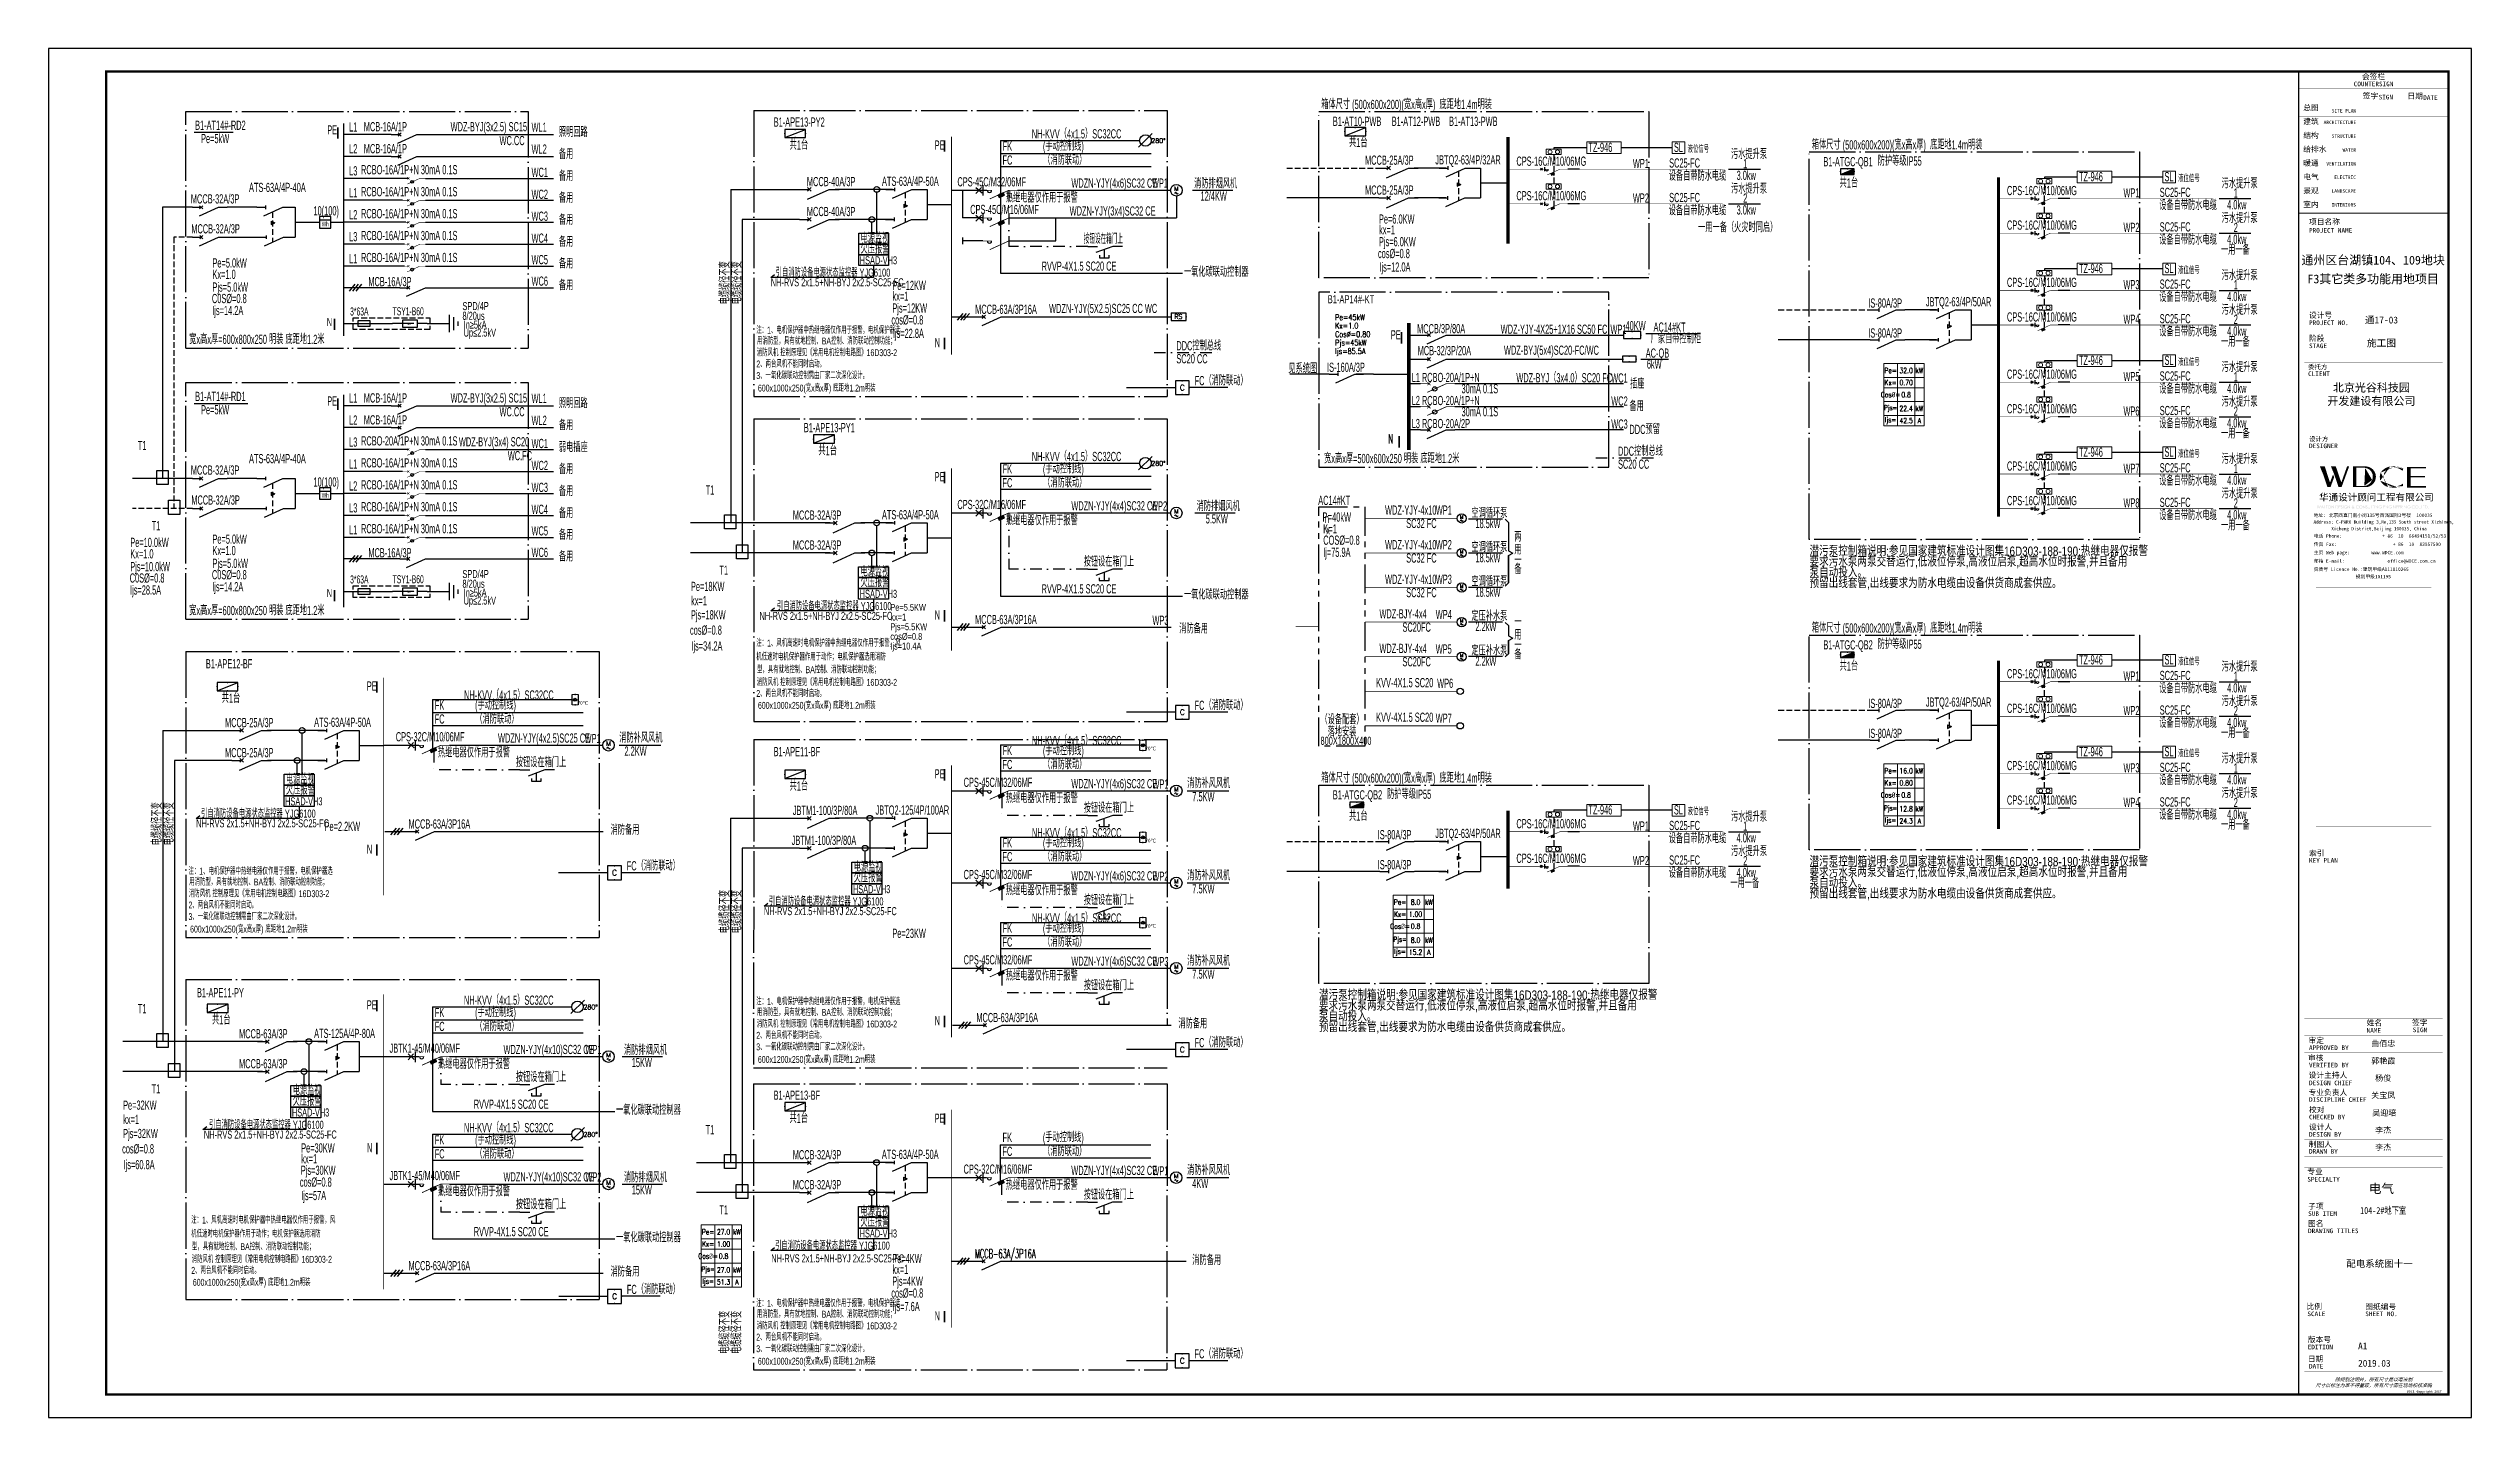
# Model space of a CAD drawing. Extents: x 776418 to 2076422, y -1170708 to 498544.
# Drawn here: x 908431 to 1013531, y -799648 to -740248 of the extents above; entities that cross this region are included whole.
import ezdxf
from ezdxf.enums import TextEntityAlignment as Align

# ---------------------------------------------------------------- set-up
doc = ezdxf.new("R2010")
doc.units = 0
doc.header["$LTSCALE"] = 1000
doc.header["$MEASUREMENT"] = 0
for name, pattern in [('CONTINOUS', [0]), ('DASH', [0.35, 0.25, -0.1]), ('DASHDOT', [1, 0.5, -0.25, 0, -0.25]), ('DASHDOT2', [0.5, 0.25, -0.125, 0, -0.125]), ('DOTE', [2.42, 2, -0.2, 0.02, -0.2]), ('HIDDEN', [0.375, 0.25, -0.125]), ('PHANTOM', [2.5, 1.25, -0.25, 0.25, -0.25, 0.25, -0.25])]:
    doc.linetypes.add(name, pattern=pattern)
doc.layers.get('0').update_dxf_attribs({"linetype": 'CONTINUOUS'})
doc.layers.get('Defpoints').update_dxf_attribs({"linetype": 'CONTINUOUS'})
for name, color, linetype in [('D-TEXT', 7, 'CONTINUOUS'), ('DOTLN', 2, 'DASH'), ('DQ', 255, 'CONTINOUS'), ('EL-1', 4, 'DASH'), ('EL-SYSTEM', 1, 'CONTINUOUS'), ('EL-TEXT', 3, 'CONTINUOUS'), ('ELEMENT', 3, 'CONTINUOUS'), ('EQUIP', 3, 'CONTINUOUS'), ('EQUIP-动力', 3, 'CONTINUOUS'), ('EQUIP-消防', 80, 'CONTINUOUS'), ('EQUIP-箱柜', 3, 'CONTINUOUS'), ('PUB_TEXT', 255, 'CONTINUOUS'), ('SHEET_LINE', 6, 'CONTINUOUS'), ('SHEET_TEXT', 7, 'CONTINUOUS'), ('SIG_TEXT', 7, 'CONTINUOUS'), ('TEL_TEXT', 3, 'CONTINUOUS'), ('TEL_TITLE', 7, 'CONTINUOUS'), ('WIRE', 4, 'CONTINUOUS'), ('WIRE-动力', 2, 'CONTINUOUS'), ('WIRE-母线', 6, 'CONTINUOUS'), ('WIRE-照明', 1, 'CONTINUOUS'), ('WIRE-系统', 4, 'CONTINUOUS'), ('字', 7, 'CONTINUOUS')]:
    doc.layers.add(name, color=color, linetype=linetype)
doc.layers.add('层1', color=7, linetype='CONTINUOUS', lineweight=0)
doc.styles.add('_COMPLEX', font='ROS', dxfattribs={"width": 0.6, "bigfont": 'JD'})
doc.styles.add('_HZTXT', font='txt.shx', dxfattribs={"width": 0.8, "bigfont": 'HZTXT.shx'})
doc.styles.add('_JD', font='ros.shx', dxfattribs={"width": 0.8, "bigfont": 'JD.shx'})
doc.styles.add('_SIMPLEX', font='SIMPLEX.shx', dxfattribs={"width": 0.8})
doc.styles.add('_TCH_LABEL', font='COMPLEX', dxfattribs={"bigfont": 'GBCBIG'})
doc.styles.add('_TEL_DIM', font='SIMPLEX', dxfattribs={"width": 0.7, "height": 3.5, "bigfont": 'HZTXT'})
doc.styles.add('DIM_FONT', font='SIMPLEX', dxfattribs={"width": 0.7, "bigfont": 'GBCBIG'})
doc.styles.get("Standard").update_dxf_attribs({"font": 'gbenor.shx', "bigfont": 'gbcbig.shx'})
doc.styles.add('华文细黑', font='STXIHEI.TTF')

msp = doc.modelspace()

# ---------------------------------------------------------------- texts
at = {"layer": 'D-TEXT', "style": '_JD', "width": 0.6}
for s, height, rotation, p in [('箱体尺寸 (500x600x200)(宽x高x厚)  底距地1.4m明装', 400, 359.99998, (963639, -742877)), ('B1-AT10-PWB', 400, 359.99998, (964140, -743608)), ('共1台', 400, 359.99998, (964843, -744529)), ('B1-AT12-PWB', 400, 359.99998, (966694, -743608)), ('B1-AT13-PWB', 400, 359.99998, (969181, -743608)), ('MCCB-25A/3P', 400, 359.99998, (965538, -745294)), ('JBTQ2-63/4P/32AR', 400, 359.99998, (968587, -745280, -2980)), ('CPS-16C/M10/06MG', 400, 359.99998, (972103, -745338)), ('TZ-946', 400, 359.99998, (975228, -744736)), ('WP1', 400, 359.99998, (977155, -745438)), ('SC25-FC', 400, 359.99998, (978729, -745416)), ('SL', 400, 359.99998, (978935, -744738)), ('液位信号', 300, 359.99998, (979527, -744769)), ('污水提升泵', 400, 359.99998, (981414, -745041)), ('1', 400, 359.99998, (981939, -745444)), ('箱体尺寸 (500x600x200)(宽x高x厚)  底距地1.4m明装', 400, 359.99998, (984917, -744630)), ('B1-ATGC-QB1', 400, 359.99998, (985418, -745361)), ('防护等级IP55', 400, 359.99998, (987777, -745332)), ('MCCB-25A/3P', 400, 359.99998, (965538, -746593)), ('设备自带防水电缆', 400, 359.99998, (978710, -745982)), ('污水提升泵', 400, 359.99998, (981414, -746541)), ('3.0kw', 400, 359.99998, (981653, -745953)), ('共1台', 400, 359.99998, (986121, -746282)), ('CPS-16C/M10/06MG', 400, 359.99998, (993381, -746612)), ('TZ-946', 400, 359.99998, (996506, -746010)), ('SL', 400, 359.99998, (1000213, -746011)), ('液位信号', 300, 359.99998, (1000805, -746042)), ('污水提升泵', 400, 359.99998, (1002692, -746314)), ('CPS-16C/M10/06MG', 400, 359.99998, (972103, -746838)), ('WP2', 400, 359.99998, (977155, -746938)), ('设备自带防水电缆', 400, 359.99998, (978710, -747482)), ('SC25-FC', 400, 359.99998, (978729, -746916)), ('3.0kw', 400, 359.99998, (981653, -747453)), ('2', 400, 359.99998, (981939, -746944)), ('WP1', 400, 359.99998, (998433, -746711)), ('设备自带防水电缆', 400, 359.99998, (999988, -747255)), ('SC25-FC', 400, 359.99998, (1000007, -746689)), ('4.0kw', 400, 359.99998, (1002931, -747227)), ('1', 400, 359.99998, (1003217, -746717)), ('Pe=6.0KW', 400, 359.99998, (966141, -747849)), ('kx=1', 400, 359.99998, (966147, -748318)), ('一用一备（火灾时同启）', 400, 359.99998, (979986, -748216)), ('CPS-16C/M10/06MG', 400, 359.99998, (993381, -748112)), ('WP2', 400, 359.99998, (998433, -748211)), ('设备自带防水电缆', 400, 359.99998, (999988, -748755)), ('SC25-FC', 400, 359.99998, (1000007, -748189)), ('污水提升泵', 400, 359.99998, (1002692, -747814)), ('4.0kw', 400, 359.99998, (1002931, -748727)), ('2', 400, 359.99998, (1003217, -748217)), ('cos%%C=0.8', 400, 359.99998, (966099, -749345)), ('Pjs=6.0KW', 400, 359.99998, (966141, -748831)), ('一用一备', 400, 359.99998, (1002662, -749196)), ('电缆缆径不变', 400, 90, (937973, -751348)), ('电缆缆径不变', 400, 90, (938490, -751348)), ('Ijs=12.0A', 400, 359.99998, (966161, -749929)), ('CPS-16C/M10/06MG', 400, 359.99998, (993381, -750596)), ('TZ-946', 400, 359.99998, (996506, -749994)), ('WP3', 400, 359.99998, (998433, -750695)), ('SC25-FC', 400, 359.99998, (1000007, -750673)), ('SL', 400, 359.99998, (1000213, -749995)), ('液位信号', 300, 359.99998, (1000805, -750026)), ('污水提升泵', 400, 359.99998, (1002692, -750299)), ('1', 400, 359.99998, (1003217, -750701)), ('JBTQ2-63/4P/50AR', 400, 359.99998, (989865, -751438, -2980)), ('设备自带防水电缆', 400, 359.99998, (999988, -751239)), ('污水提升泵', 400, 359.99998, (1002692, -751799)), ('4.0kw', 400, 359.99998, (1002931, -751211)), ('CPS-16C/M10/06MG', 400, 359.99998, (993381, -752096)), ('WP4', 400, 359.99998, (998433, -752195)), ('设备自带防水电缆', 400, 359.99998, (999988, -752739)), ('SC25-FC', 400, 359.99998, (1000007, -752173)), ('4.0kw', 400, 359.99998, (1002931, -752711)), ('2', 400, 359.99998, (1003217, -752201)), ('MCB-32/3P/20A', 400, 359.99998, (967819, -753556)), ('WDZ-BYJ(5x4)SC20-FC/WC', 400, 359.99998, (971563, -753540)), ('AC-QB', 400, 359.99998, (977713, -753665)), ('一用一备', 400, 359.99998, (1002662, -753181)), ('6kW', 400, 359.99998, (977762, -754141)), ('CPS-16C/M10/06MG', 400, 359.99998, (993381, -754580)), ('TZ-946', 400, 359.99998, (996506, -753978)), ('WP5', 400, 359.99998, (998433, -754679)), ('SC25-FC', 400, 359.99998, (1000007, -754657)), ('SL', 400, 359.99998, (1000213, -753979)), ('液位信号', 300, 359.99998, (1000805, -754011)), ('污水提升泵', 400, 359.99998, (1002692, -754283)), ('1', 400, 359.99998, (1003217, -754686)), ('CPS-16C/M10/06MG', 400, 359.99998, (993381, -756080)), ('设备自带防水电缆', 400, 359.99998, (999988, -755223)), ('污水提升泵', 400, 359.99998, (1002692, -755783)), ('4.0kw', 400, 359.99998, (1002931, -755195)), ('WP6', 400, 359.99998, (998433, -756179)), ('设备自带防水电缆', 400, 359.99998, (999988, -756723)), ('SC25-FC', 400, 359.99998, (1000007, -756157)), ('4.0kw', 400, 359.99998, (1002931, -756695)), ('2', 400, 359.99998, (1003217, -756186)), ('TZ-946', 400, 359.99998, (996506, -757962)), ('SL', 400, 359.99998, (1000213, -757963)), ('液位信号', 300, 359.99998, (1000805, -757995)), ('一用一备', 400, 359.99998, (1002662, -757165)), ('CPS-16C/M10/06MG', 400, 359.99998, (993381, -758564)), ('WP7', 400, 359.99998, (998433, -758663)), ('设备自带防水电缆', 400, 359.99998, (999988, -759208)), ('SC25-FC', 400, 359.99998, (1000007, -758642)), ('污水提升泵', 400, 359.99998, (1002692, -758267)), ('4.0kw', 400, 359.99998, (1002931, -759179)), ('1', 400, 359.99998, (1003217, -758670)), ('CPS-16C/M10/06MG', 400, 359.99998, (993381, -760064)), ('WP8', 400, 359.99998, (998433, -760163)), ('SC25-FC', 400, 359.99998, (1000007, -760142)), ('污水提升泵', 400, 359.99998, (1002692, -759767)), ('2', 400, 359.99998, (1003217, -760170)), ('设备自带防水电缆', 400, 359.99998, (999988, -760708)), ('一用一备', 400, 359.99998, (1002662, -761149)), ('4.0kw', 400, 359.99998, (1002931, -760679)), ('箱体尺寸 (500x600x200)(宽x高x厚)  底距地1.4m明装', 400, 359.99998, (984917, -765593)), ('B1-ATGC-QB2', 400, 359.99998, (985418, -766325)), ('防护等级IP55', 400, 359.99998, (987777, -766295)), ('共1台', 400, 359.99998, (986121, -767246)), ('CPS-16C/M10/06MG', 400, 359.99998, (993381, -767575)), ('TZ-946', 400, 359.99998, (996506, -766973)), ('SL', 400, 359.99998, (1000213, -766974)), ('液位信号', 300, 359.99998, (1000805, -767006)), ('污水提升泵', 400, 359.99998, (1002692, -767278)), ('WP1', 400, 359.99998, (998433, -767674)), ('设备自带防水电缆', 400, 359.99998, (999988, -768218)), ('SC25-FC', 400, 359.99998, (1000007, -767652)), ('4.0kw', 400, 359.99998, (1002931, -768190)), ('1', 400, 359.99998, (1003217, -767681)), ('JBTQ2-63/4P/50AR', 400, 359.99998, (989865, -768807, -2980)), ('CPS-16C/M10/06MG', 400, 359.99998, (993381, -769075)), ('WP2', 400, 359.99998, (998433, -769174)), ('设备自带防水电缆', 400, 359.99998, (999988, -769718)), ('SC25-FC', 400, 359.99998, (1000007, -769152)), ('污水提升泵', 400, 359.99998, (1002692, -768778)), ('4.0kw', 400, 359.99998, (1002931, -769690)), ('2', 400, 359.99998, (1003217, -769181)), ('一用一备', 400, 359.99998, (1002662, -770160)), ('CPS-16C/M10/06MG', 400, 359.99998, (993381, -771559)), ('TZ-946', 400, 359.99998, (996506, -770957)), ('WP3', 400, 359.99998, (998433, -771658)), ('SC25-FC', 400, 359.99998, (1000007, -771637)), ('SL', 400, 359.99998, (1000213, -770958)), ('液位信号', 300, 359.99998, (1000805, -770990)), ('污水提升泵', 400, 359.99998, (1002692, -771262)), ('1', 400, 359.99998, (1003217, -771665)), ('箱体尺寸 (500x600x200)(宽x高x厚)  底距地1.4m明装', 400, 359.99998, (963639, -772101)), ('B1-ATGC-QB2', 400, 359.99998, (964140, -772832)), ('防护等级IP55', 400, 359.99998, (966499, -772803)), ('设备自带防水电缆', 400, 359.99998, (999988, -772203)), ('污水提升泵', 400, 359.99998, (1002692, -772762)), ('4.0kw', 400, 359.99998, (1002931, -772174)), ('电缆缆径不变', 400, 90, (913343, -774820)), ('电缆缆径不变', 400, 90, (913860, -774820)), ('共1台', 400, 359.99998, (964843, -773754)), ('TZ-946', 400, 359.99998, (975228, -773481)), ('SL', 400, 359.99998, (978935, -773482)), ('液位信号', 300, 359.99998, (979527, -773513)), ('污水提升泵', 400, 359.99998, (981414, -773786)), ('CPS-16C/M10/06MG', 400, 359.99998, (993381, -773059)), ('WP4', 400, 359.99998, (998433, -773158)), ('设备自带防水电缆', 400, 359.99998, (999988, -773703)), ('SC25-FC', 400, 359.99998, (1000007, -773137)), ('4.0kw', 400, 359.99998, (1002931, -773674)), ('2', 400, 359.99998, (1003217, -773165)), ('JBTQ2-63/4P/50AR', 400, 359.99998, (968587, -774504, -2980)), ('CPS-16C/M10/06MG', 400, 359.99998, (972103, -774083)), ('WP1', 400, 359.99998, (977155, -774182)), ('设备自带防水电缆', 400, 359.99998, (978710, -774726)), ('SC25-FC', 400, 359.99998, (978729, -774160)), ('4.0kw', 400, 359.99998, (981653, -774698)), ('1', 400, 359.99998, (981939, -774188)), ('一用一备', 400, 359.99998, (1002662, -774144)), ('CPS-16C/M10/06MG', 400, 359.99998, (972103, -775583)), ('WP2', 400, 359.99998, (977155, -775682)), ('SC25-FC', 400, 359.99998, (978729, -775660)), ('污水提升泵', 400, 359.99998, (981414, -775286)), ('2', 400, 359.99998, (981939, -775688)), ('设备自带防水电缆', 400, 359.99998, (978710, -776226)), ('一用一备', 400, 359.99998, (981384, -776668)), ('4.0kw', 400, 359.99998, (981653, -776198)), ('电缆缆径不变', 400, 90, (937971, -778631)), ('电缆缆径不变', 400, 90, (938489, -778631)), ('电缆缆径不变', 400, 90, (937968, -796889)), ('电缆缆径不变', 400, 90, (938485, -796889))]:
    msp.add_text(s, height=height, rotation=rotation, dxfattribs=at).set_placement(p)
at = {"layer": 'D-TEXT'}
for s, height, style, width, p in [('L1', 400, '_JD', 0.6, (921472, -743852)), ('WL1', 400, '_JD', 0.6, (929385, -743862)), ('照明回路', 400, '_JD', 0.6, (930571, -744084)), ('B1-APE13-PY2', 400, '_JD', 0.6, (939889, -743641)), ('NH-KVV（4x1.5）SC32CC', 400, '_JD', 0.6, (951083, -744152)), ('L2', 400, '_JD', 0.6, (921472, -744804)), ('WL2', 400, '_JD', 0.6, (929385, -744814)), ('备用', 400, '_JD', 0.6, (930571, -745037)), ('共1台', 400, '_JD', 0.6, (940579, -744641)), ('PE', 400, '_JD', 0.6, (946871, -744639)), ('FC               （消防联动）', 400, '_JD', 0.6, (949815, -745290)), ('FK               (手动控制线)', 400, '_JD', 0.6, (949820, -744684)), ('L3', 400, '_JD', 0.6, (921472, -745757)), ('RCBO-16A/1P+N 30mA 0.1S', 400, '_JD', 0.6, (921989, -745708)), ('WC1', 400, '_JD', 0.6, (929385, -745820)), ('备用', 400, '_JD', 0.6, (930571, -745989)), ('MCCB-40A/3P', 400, '_JD', 0.6, (941328, -746223)), ('ATS-63A/4P-50A', 400, '_JD', 0.6, (944585, -746209, -2980)), ('CPS-45C/M32/06MF', 400, '_JD', 0.6, (947857, -746233)), ('WDZN-YJY(4x6)SC32 CE', 400, '_JD', 0.6, (952800, -746290)), ('WP1', 400, '_JD', 0.6, (956295, -746290)), ('消防排烟风机', 400, '_JD', 0.6, (958122, -746313)), ('L1', 400, '_JD', 0.6, (921472, -746709)), ('L2', 400, '_JD', 0.6, (921472, -747661)), ('RCBO-16A/1P+N 30mA 0.1S', 400, '_JD', 0.6, (921989, -746660)), ('RCBO-16A/1P+N 30mA 0.1S', 400, '_JD', 0.6, (921989, -747613)), ('WC2', 400, '_JD', 0.6, (929385, -746773)), ('备用', 400, '_JD', 0.6, (930571, -746941)), ('MCCB-40A/3P', 400, '_JD', 0.6, (941328, -747522)), ('CPS-45C/M16/06MF', 400, '_JD', 0.6, (948412, -747433)), ('热继电器仅作用于报警', 400, '_JD', 0.6, (949958, -746928)), ('WDZN-YJY(3x4)SC32 CE', 400, '_JD', 0.6, (952725, -747498)), ('12/4KW', 400, '_JD', 0.6, (958401, -746854, -124)), ('L3', 400, '_JD', 0.6, (921472, -748613)), ('RCBO-16A/1P+N 30mA 0.1S', 400, '_JD', 0.6, (921989, -748565)), ('WC3', 400, '_JD', 0.6, (929385, -747725)), ('WC4', 400, '_JD', 0.6, (929385, -748677)), ('备用', 400, '_JD', 0.6, (930571, -747893)), ('电源监视', 400, '_JD', 0.6, (943657, -748679, 37)), ('按钮设在箱门上', 400, '_HZTXT', 0.45, (953336, -748719, 0)), ('L1', 400, '_JD', 0.6, (921472, -749566)), ('RCBO-16A/1P+N 30mA 0.1S', 400, '_JD', 0.6, (921989, -749517)), ('WC5', 400, '_JD', 0.6, (929385, -749610)), ('备用', 400, '_JD', 0.6, (930571, -748846)), ('备用', 400, '_JD', 0.6, (930571, -749788)), ('HSAD-VH3', 350, '_JD', 0.6, (943620, -749614, 37)), ('欠压报警', 400, '_JD', 0.6, (943657, -749146, 37)), ('MCB-16A/3P', 400, '_JD', 0.6, (922306, -750562)), ('WC6', 400, '_JD', 0.6, (929385, -750543)), ('备用', 400, '_JD', 0.6, (930571, -750731)), ('NH-RVS 2x1.5+NH-BYJ 2x2.5-SC25-FC ', 350, '_JD', 0.6, (939761, -750568)), ('引自消防设备电源状态监控器 YJG6100 ', 350, '_JD', 0.6, (939972, -750147)), ('Pe=12KW', 400, '_JD', 0.6, (945036, -750728)), ('RVVP-4X1.5 SC20 CE', 400, '_JD', 0.6, (951509, -749892, 0)), ('一氧化碳联动控制器', 400, '_JD', 0.6, (957683, -750149, 0)), ('Pjs=12KW', 400, '_JD', 0.6, (945036, -751710)), ('kx=1', 400, '_JD', 0.6, (945042, -751196)), ('MCCB-63A/3P16A', 400, '_JD', 0.6, (948627, -751764)), ('WDZN-YJY(5X2.5)SC25 CC WC ', 400, '_JD', 0.6, (951833, -751728)), ('IS-80A/3P', 400, '_JD', 0.6, (987366, -751494)), ('注：1、电机保护器中热继电器仅作用于报警，电机保护器选', 300, '_JD', 0.6, (939135, -752621, 0)), ('cos%%C=0.8', 400, '_JD', 0.6, (944995, -752224)), ('Ijs=22.8A', 400, '_JD', 0.6, (945056, -752808)), ('PE', 400, '_JD', 0.6, (966657, -752871)), ('MCCB/3P/80A', 400, '_JD', 0.6, (967795, -752605, 0)), ('WDZ-YJY-4X25+1X16 SC50 FC', 400, '_JD', 0.6, (971422, -752629)), ('WP1', 400, '_JD', 0.6, (976181, -752632)), ('40KW', 400, '_JD', 0.6, (976835, -752476)), ('AC14#KT', 400, '_JD', 0.6, (978050, -752537, -124)), ('IS-80A/3P', 400, '_JD', 0.6, (987366, -752793)), ('宽x高x厚=600x800x250 明装 底距地1.2米', 400, '_JD', 0.6, (914537, -753068)), ('消防风机 控制原理见《常用电机控制电路图》16D303-2', 300, '_JD', 0.6, (939154, -753597, 0)), ('用消防型，具有就地控制、BA控制、消防联动控制功能；', 300, '_JD', 0.6, (939165, -753090, 0)), ('N', 400, '_JD', 0.6, (946871, -753212)), ('SC20 CC', 400, '_JD', 0.6, (957354, -753911)), ('DDC控制总线', 400, '_JD', 0.6, (957354, -753347)), ('厂家自带控制柜', 400, '_JD', 0.6, (977927, -753044, -124)), ('3、一氧化碳联动控制需由厂家二次深化设计。', 300, '_JD', 0.6, (939135, -754590, 0)), ('2、两台风机不能同时启动。', 300, '_JD', 0.6, (939135, -754089, 0)), ('FC（消防联动）', 400, '_JD', 0.6, (958146, -754861, 1146)), ('见系统图', 400, '_JD', 0.6, (962212, -754340)), ('IS-160A/3P', 400, '_JD', 0.6, (963890, -754279)), ('L1', 400, '_JD', 0.6, (967560, -754722, 0)), ('RCBO-20A/1P+N', 400, '_JD', 0.6, (968004, -754722, 0)), ('WDZ-BYJ（3x4.0）SC20 FC', 400, '_JD', 0.6, (972099, -754736)), ('WC1', 400, '_JD', 0.6, (976217, -754743)), ('插座', 400, '_JD', 0.6, (977035, -755001, -124)), ('L1', 400, '_JD', 0.6, (921472, -755618)), ('WL1', 400, '_JD', 0.6, (929385, -755628)), ('照明回路', 400, '_JD', 0.6, (930571, -755850)), ('600x1000x250(宽x高x厚) 底距地1.2m明装', 300, '_JD', 0.6, (939206, -755133)), ('L2', 400, '_JD', 0.6, (967560, -755722, 0)), ('RCBO-20A/1P+N', 400, '_JD', 0.6, (968004, -755722, 0)), ('30mA 0.1S', 400, '_JD', 0.6, (969724, -755210, 0)), ('WC2', 400, '_JD', 0.6, (976217, -755743)), ('备用', 400, '_JD', 0.6, (977006, -755976)), ('L2', 400, '_JD', 0.6, (921472, -756570)), ('WL2', 400, '_JD', 0.6, (929385, -756580)), ('备用', 400, '_JD', 0.6, (930571, -756803)), ('B1-APE13-PY1', 400, '_JD', 0.6, (941196, -756898)), ('L3', 400, '_JD', 0.6, (967560, -756722, 0)), ('RCBO-20A/2P', 400, '_JD', 0.6, (968004, -756722, 0)), ('30mA 0.1S', 400, '_JD', 0.6, (969724, -756210, 0)), ('WC3', 400, '_JD', 0.6, (976217, -756743)), ('DDC预留', 400, '_JD', 0.6, (977006, -756976)), ('T1', 400, '_JD', 0.6, (912310, -757674)), ('L3', 400, '_JD', 0.6, (921472, -757523)), ('RCBO-20A/1P+N 30mA 0.1S', 400, '_JD', 0.6, (921989, -757474)), ('WC1', 400, '_JD', 0.6, (929385, -757587)), ('弱电插座', 400, '_JD', 0.6, (930571, -757755)), ('共1台', 400, '_JD', 0.6, (941828, -757898)), ('NH-KVV（4x1.5）SC32CC', 400, '_JD', 0.6, (951082, -758152)), ('N', 400, '_HZTXT', 0.45, (966549, -757383)), ('DDC控制总线', 400, '_JD', 0.6, (976511, -757920)), ('L1', 400, '_JD', 0.6, (921472, -758475)), ('RCBO-16A/1P+N 30mA 0.1S', 400, '_JD', 0.6, (921989, -758426)), ('WC2', 400, '_JD', 0.6, (929385, -758539)), ('备用', 400, '_JD', 0.6, (930571, -758707)), ('PE', 400, '_JD', 0.6, (946870, -759026)), ('FK               (手动控制线)', 400, '_JD', 0.6, (949819, -758685)), ('宽x高x厚=500x600x250 明装 底距地1.2米', 400, '_JD', 0.6, (963762, -758239)), ('SC20 CC', 400, '_JD', 0.6, (976511, -758484)), ('L2', 400, '_JD', 0.6, (921472, -759427)), ('RCBO-16A/1P+N 30mA 0.1S', 400, '_JD', 0.6, (921989, -759379)), ('WC3', 400, '_JD', 0.6, (929385, -759491)), ('备用', 400, '_JD', 0.6, (930571, -759660)), ('T1', 400, '_JD', 0.6, (936938, -759602)), ('CPS-32C/M16/06MF', 400, '_JD', 0.6, (947856, -760234)), ('FC               （消防联动）', 400, '_JD', 0.6, (949814, -759291)), ('WDZN-YJY(4x4)SC32 CE', 400, '_JD', 0.6, (952799, -760291)), ('消防排烟风机', 400, '_JD', 0.6, (958233, -760313)), ('AC14#KT', 400, '_JD', 0.6, (963507, -760055)), ('T1', 400, '_JD', 0.6, (912908, -761156)), ('L3', 400, '_JD', 0.6, (921472, -760380)), ('RCBO-16A/1P+N 30mA 0.1S', 400, '_JD', 0.6, (921989, -760331)), ('RCBO-16A/1P+N 30mA 0.1S', 400, '_JD', 0.6, (921989, -761283)), ('WC4', 400, '_JD', 0.6, (929385, -760443)), ('备用', 400, '_JD', 0.6, (930571, -760612)), ('MCCB-32A/3P', 400, '_JD', 0.6, (940719, -760693)), ('ATS-63A/4P-50A', 400, '_JD', 0.6, (944585, -760678, -2980)), ('热继电器仅作用于报警', 400, '_JD', 0.6, (949957, -760928)), ('WP2', 400, '_JD', 0.6, (956256, -760297)), ('5.5KW', 400, '_JD', 0.6, (958627, -760855, -124)), ('P', 400, '_JD', 0.6, (963694, -760779)), ('K', 400, '_JD', 0.6, (963723, -761290)), ('n', 400, '_JD', 0.6, (963795, -760839)), ('=40kW', 400, '_JD', 0.6, (963922, -760779)), ('=1', 400, '_JD', 0.6, (963951, -761290)), ('WDZ-YJY-4x10', 400, '_JD', 0.6, (966406, -760477)), ('SC32 FC', 400, '_JD', 0.6, (967323, -761056)), ('WP1', 400, '_JD', 0.6, (968606, -760477)), ('空调循环泵', 400, '_JD', 0.6, (970151, -760610)), ('18.5kW', 400, '_JD', 0.6, (970326, -761058)), ('L1', 400, '_JD', 0.6, (921472, -761332)), ('MCB-16A/3P', 400, '_JD', 0.6, (922306, -762328)), ('WC5', 400, '_JD', 0.6, (929385, -761377)), ('WC6', 400, '_JD', 0.6, (929385, -762310)), ('备用', 400, '_JD', 0.6, (930571, -761554)), ('MCCB-32A/3P', 400, '_JD', 0.6, (940719, -761992)), ('COS%%C=0.8', 400, '_JD', 0.6, (963726, -761781)), ('Ij=75.9A', 400, '_JD', 0.6, (963721, -762307)), ('x', 400, '_JD', 0.6, (963855, -761335)), ('WDZ-YJY-4x10', 400, '_JD', 0.6, (966406, -761977)), ('WP2', 400, '_JD', 0.6, (968606, -761977)), ('空调循环泵', 400, '_JD', 0.6, (970151, -762091)), ('用', 400, '_JD', 0.6, (972014, -762198)), ('两', 400, '_JD', 0.6, (972014, -761637)), ('备用', 400, '_JD', 0.6, (930571, -762497)), ('T1', 400, '_JD', 0.6, (937536, -763084)), ('电源监视', 400, '_JD', 0.6, (943656, -763148, 37)), ('按钮设在箱门上', 400, '_JD', 0.6, (953335, -762720, 0)), ('SC32 FC', 400, '_JD', 0.6, (967323, -762556)), ('18.5kW', 400, '_JD', 0.6, (970326, -762539)), ('备', 400, '_JD', 0.6, (972014, -763048)), ('一', 400, '_JD', 0.6, (972014, -762651)), ('Pe=18KW', 400, '_JD', 0.6, (936298, -763789)), ('kx=1', 400, '_JD', 0.6, (936304, -764408)), ('HSAD-VH3', 350, '_JD', 0.6, (943619, -764084, 37)), ('欠压报警', 400, '_JD', 0.6, (943656, -763616, 37)), ('RVVP-4X1.5 SC20 CE', 400, '_JD', 0.6, (951508, -763893, 0)), ('一氧化碳联动控制器', 400, '_JD', 0.6, (957682, -764150, 0)), ('WDZ-YJY-4x10', 400, '_JD', 0.6, (966406, -763477)), ('SC32 FC', 400, '_JD', 0.6, (967323, -764056)), ('WP3', 400, '_JD', 0.6, (968606, -763477)), ('空调循环泵', 400, '_JD', 0.6, (970151, -763578)), ('18.5kW', 400, '_JD', 0.6, (970326, -764039)), ('宽x高x厚=600x800x250 明装 底距地1.2米', 400, '_JD', 0.6, (914537, -764834)), ('Pjs=18KW', 400, '_JD', 0.6, (936298, -765021)), ('NH-RVS 2x1.5+NH-BYJ 2x2.5-SC25-FC ', 350, '_JD', 0.6, (939272, -765041)), ('引自消防设备电源状态监控器 YJG6100 ', 350, '_JD', 0.6, (940025, -764617)), ('kx=1', 300, '_JD', 0.8, (944949, -765067)), ('Pe=5.5KW', 300, '_JD', 0.8, (944949, -764647)), ('N', 400, '_JD', 0.6, (946870, -765026)), ('MCCB-63A/3P16A', 400, '_JD', 0.6, (948622, -765224)), ('WP3', 400, '_JD', 0.6, (956316, -765257)), ('WDZ-BJY-4x4', 400, '_JD', 0.6, (966162, -764977)), ('WP4', 400, '_JD', 0.6, (968604, -765005)), ('定压补水泵', 400, '_JD', 0.6, (970151, -765078)), ('2.2kW', 400, '_JD', 0.6, (970326, -765526)), ('一', 400, '_JD', 0.6, (972014, -765332)), ('cos%%C=0.8', 400, '_JD', 0.6, (936257, -765685)), ('Ijs=34.2A', 400, '_JD', 0.6, (936318, -766370)), ('注：1、风机高速时电机保护器中热继电器仅作用于报警，风', 300, '_JD', 0.6, (939134, -766198, 0)), ('cos%%C=0.8', 300, '_JD', 0.8, (944949, -765907)), ('Pjs=5.5KW', 300, '_JD', 0.8, (944949, -765487)), ('Ijs=10.4A', 300, '_JD', 0.8, (944949, -766327)), ('消防备用', 400, '_JD', 0.6, (957477, -765626, -124)), ('WDZ-BJY-4x4', 400, '_JD', 0.6, (966162, -766477)), ('SC20FC', 400, '_JD', 0.6, (967161, -765556)), ('WP5', 400, '_JD', 0.6, (968604, -766505)), ('定压补水泵', 400, '_JD', 0.6, (970151, -766578)), ('用', 400, '_JD', 0.6, (972014, -765892)), ('一', 400, '_JD', 0.6, (972014, -766345)), ('B1-APE12-BF', 400, '_JD', 0.6, (915259, -767144)), ('机低速时电机保护器作用于动作；电机保护器选用消防', 300, '_JD', 0.6, (939134, -766796, 0)), ('型，具有就地控制、BA控制、消防联动控制功能；', 300, '_JD', 0.6, (939165, -767352, 0)), ('SC20FC', 400, '_JD', 0.6, (967161, -767056)), ('2.2kW', 400, '_JD', 0.6, (970326, -767026)), ('备', 400, '_JD', 0.6, (972014, -766742)), ('共1台', 400, '_JD', 0.6, (915948, -768638)), ('PE', 400, '_JD', 0.6, (922241, -768111)), ('NH-KVV（4x1.5）SC32CC', 400, '_JD', 0.6, (926459, -768499)), ('2、两台风机不能同时启动。', 300, '_JD', 0.6, (939135, -768381, 0)), ('消防风机 控制原理见《常用电机控制电路图》16D303-2', 300, '_JD', 0.6, (939153, -767900, 0)), ('KVV-4X1.5 SC20', 400, '_JD', 0.6, (966019, -767963)), ('WP6', 400, '_JD', 0.6, (968666, -767989)), ('MCCB-25A/3P', 400, '_JD', 0.6, (916089, -769695)), ('ATS-63A/4P-50A', 400, '_JD', 0.6, (919955, -769681, -2980)), ('FC               （消防联动）', 400, '_JD', 0.6, (925184, -769540)), ('FK               (手动控制线)', 400, '_JD', 0.6, (925189, -768934)), ('600x1000x250(宽x高x厚) 底距地1.2m明装', 300, '_JD', 0.6, (939206, -768899)), ('FC（消防联动）', 400, '_JD', 0.6, (958145, -768945, 1146)), ('（设备配套）', 400, '_JD', 0.6, (963604, -769570)), ('KVV-4X1.5 SC20', 400, '_JD', 0.6, (966019, -769463)), ('WP7', 400, '_JD', 0.6, (968604, -769505)), ('IS-80A/3P', 400, '_JD', 0.6, (987366, -768863)), ('CPS-32C/M10/06MF', 400, '_JD', 0.6, (923497, -770311)), ('WDZN-YJY(4x2.5)SC25 CE', 400, '_JD', 0.6, (927930, -770368)), ('WP1', 400, '_JD', 0.6, (931686, -770385)), ('消防补风风机', 400, '_JD', 0.6, (933191, -770362)), ('NH-KVV（4x1.5）SC32CC', 400, '_JD', 0.6, (951088, -770474)), ('800X1800X400', 350, '_JD', 0.6, (963606, -770460)), ('落地安装', 400, '_JD', 0.6, (963916, -770098)), ('IS-80A/3P', 400, '_JD', 0.6, (987366, -770162)), ('MCCB-25A/3P', 400, '_JD', 0.6, (916089, -771000)), ('热继电器仅作用于报警', 400, '_JD', 0.6, (925327, -771006)), ('按钮设在箱门上', 400, '_JD', 0.6, (928704, -771426, 0)), ('2.2KW', 400, '_JD', 0.6, (933415, -770933, -124)), ('B1-APE11-BF', 400, '_JD', 0.6, (939887, -770954)), ('FC               （消防联动）', 400, '_JD', 0.6, (949813, -771515)), ('FK               (手动控制线)', 400, '_JD', 0.6, (949818, -770909)), ('欠压报警', 400, '_JD', 0.6, (918732, -772619, 37)), ('电源监视', 400, '_JD', 0.6, (918732, -772151, 37)), ('共1台', 400, '_JD', 0.6, (940577, -772449)), ('PE', 400, '_JD', 0.6, (946870, -771921)), ('CPS-45C/M32/06MF', 400, '_JD', 0.6, (948127, -772287)), ('WDZN-YJY(4x6)SC32 CE', 400, '_JD', 0.6, (952798, -772344)), ('WP1', 400, '_JD', 0.6, (956316, -772361)), ('消防补风风机', 400, '_JD', 0.6, (957821, -772337)), ('引自消防设备电源状态监控器 YJG6100 ', 350, '_JD', 0.6, (915047, -773620)), ('HSAD-VH3', 350, '_JD', 0.6, (918696, -773087, 37)), ('JBTM1-100/3P/80A', 400, '_JD', 0.6, (940718, -773506)), ('JBTQ2-125/4P/100AR', 400, '_JD', 0.6, (944307, -773491, -2980)), ('热继电器仅作用于报警', 400, '_JD', 0.6, (949956, -772981)), ('按钮设在箱门上', 400, '_JD', 0.6, (953334, -773401, 0)), ('7.5KW', 400, '_JD', 0.6, (958045, -772908, -124)), ('NH-RVS 2x1.5+NH-BYJ 2x2.5-SC25-FC ', 350, '_JD', 0.6, (914837, -774041)), ('Pe=2.2KW', 400, '_JD', 0.6, (920406, -774200)), ('MCCB-63A/3P16A', 400, '_JD', 0.6, (924050, -774093, 0)), ('消防备用', 400, '_JD', 0.6, (932814, -774361, -124)), ('JBTM1-100/3P/80A', 400, '_JD', 0.6, (940667, -774805)), ('FK               (手动控制线)', 400, '_JD', 0.6, (949818, -774909)), ('NH-KVV（4x1.5）SC32CC', 400, '_JD', 0.6, (951088, -774474)), ('IS-80A/3P', 400, '_JD', 0.6, (966088, -774560)), ('N', 400, '_JD', 0.6, (922241, -775187)), ('FC（消防联动）', 400, '_JD', 0.6, (933516, -775909, 1146)), ('电源监视', 400, '_JD', 0.6, (943361, -775961, 37)), ('FC               （消防联动）', 400, '_JD', 0.6, (949813, -775515)), ('IS-80A/3P', 400, '_JD', 0.6, (966088, -775859)), ('注：1、电机保护器中热继电器仅作用于报警，电机保护器选', 300, '_JD', 0.6, (914505, -776094, 0)), ('用消防型，具有就地控制、BA控制、消防联动控制功能；', 300, '_JD', 0.6, (914535, -776563, 0)), ('HSAD-VH3', 350, '_JD', 0.6, (943324, -776897, 37)), ('欠压报警', 400, '_JD', 0.6, (943361, -776429, 37)), ('CPS-45C/M32/06MF', 400, '_JD', 0.6, (948127, -776287)), ('热继电器仅作用于报警', 400, '_JD', 0.6, (949956, -776981)), ('WDZN-YJY(4x6)SC32 CE', 400, '_JD', 0.6, (952798, -776344)), ('WP2', 400, '_JD', 0.6, (956316, -776361)), ('消防补风风机', 400, '_JD', 0.6, (957821, -776337)), ('7.5KW', 400, '_JD', 0.6, (958045, -776908, -124)), ('3、一氧化碳联动控制需由厂家二次深化设计。', 300, '_JD', 0.6, (914505, -778063, 0)), ('2、两台风机不能同时启动。', 300, '_JD', 0.6, (914505, -777561, 0)), ('消防风机 控制原理见《常用电机控制电路图》16D303-2', 300, '_JD', 0.6, (914524, -777070, 0)), ('NH-RVS 2x1.5+NH-BYJ 2x2.5-SC25-FC ', 350, '_JD', 0.6, (939465, -777851)), ('引自消防设备电源状态监控器 YJG6100 ', 350, '_JD', 0.6, (939676, -777430)), ('NH-KVV（4x1.5）SC32CC', 400, '_JD', 0.6, (951088, -778176)), ('按钮设在箱门上', 400, '_JD', 0.6, (953334, -777401, 0)), ('600x1000x250(宽x高x厚) 底距地1.2m明装', 300, '_JD', 0.6, (914576, -778606)), ('Pe=23KW', 400, '_JD', 0.6, (945035, -778837)), ('FC               （消防联动）', 400, '_JD', 0.6, (949813, -779217)), ('FK               (手动控制线)', 400, '_JD', 0.6, (949818, -778611)), ('CPS-45C/M32/06MF', 400, '_JD', 0.6, (948127, -779988)), ('WDZN-YJY(4x6)SC32 CE', 400, '_JD', 0.6, (952798, -780045)), ('WP3', 400, '_JD', 0.6, (956316, -780063)), ('消防补风风机', 400, '_JD', 0.6, (957821, -780039)), ('热继电器仅作用于报警', 400, '_JD', 0.6, (949956, -780683)), ('按钮设在箱门上', 400, '_JD', 0.6, (953334, -781103, 0)), ('7.5KW', 400, '_JD', 0.6, (958045, -780610, -124)), ('T1', 400, '_JD', 0.6, (912309, -782106)), ('B1-APE11-PY', 400, '_JD', 0.6, (914874, -781413)), ('PE', 400, '_JD', 0.6, (922240, -781943)), ('FK               (手动控制线)', 400, '_JD', 0.6, (925189, -782272)), ('NH-KVV（4x1.5）SC32CC', 400, '_JD', 0.6, (926452, -781739)), ('注：1、电机保护器中热继电器仅作用于报警，电机保护器选', 300, '_JD', 0.6, (939133, -781748, 0)), ('用消防型，具有就地控制、BA控制、消防联动控制功能；', 300, '_JD', 0.6, (939163, -782217, 0)), ('共1台', 400, '_JD', 0.6, (915526, -782591)), ('MCCB-63A/3P', 400, '_JD', 0.6, (916698, -783196)), ('ATS-125A/4P-80A', 400, '_JD', 0.6, (919954, -783182, -2980)), ('FC               （消防联动）', 400, '_JD', 0.6, (925185, -782878)), ('2、两台风机不能同时启动。', 300, '_JD', 0.6, (939133, -783215, 0)), ('消防风机 控制原理见《常用电机控制电路图》16D303-2', 300, '_JD', 0.6, (939152, -782724, 0)), ('N', 400, '_JD', 0.6, (946870, -782627)), ('MCCB-63A/3P16A', 400, '_JD', 0.6, (948678, -782493)), ('消防备用', 400, '_JD', 0.6, (957443, -782761, -124)), ('JBTK1-45/M40/06MF', 400, '_JD', 0.6, (923227, -783821)), ('WDZN-YJY(4x10)SC32 CE', 400, '_JD', 0.6, (928169, -783878)), ('WP1', 400, '_JD', 0.6, (931723, -783880)), ('消防排烟风机', 400, '_JD', 0.6, (933395, -783909)), ('15KW', 400, '_JD', 0.6, (933732, -784442, -124)), ('3、一氧化碳联动控制需由厂家二次深化设计。', 300, '_JD', 0.6, (939133, -783717, 0)), ('600x1200x250(宽x高x厚) 底距地1.2m明装', 300, '_JD', 0.6, (939204, -784260)), ('FC（消防联动）', 400, '_JD', 0.6, (958144, -783579, 1146)), ('MCCB-63A/3P', 400, '_JD', 0.6, (916698, -784495)), ('热继电器仅作用于报警', 400, '_JD', 0.6, (925328, -784515)), ('按钮设在箱门上', 400, '_JD', 0.6, (928705, -785081, 0)), ('Pe=32KW', 400, '_JD', 0.6, (911669, -786293)), ('T1', 400, '_JD', 0.6, (912907, -785588)), ('欠压报警', 400, '_JD', 0.6, (919026, -786120, 37)), ('电源监视', 400, '_JD', 0.6, (919026, -785652, 37)), ('RVVP-4X1.5 SC20 CE', 400, '_JD', 0.6, (926879, -786253, 0)), ('一氧化碳联动控制器', 400, '_JD', 0.6, (933053, -786510, 0)), ('B1-APE13-BF', 400, '_JD', 0.6, (939885, -785863)), ('Pjs=32KW', 400, '_JD', 0.6, (911669, -787524)), ('kx=1', 400, '_JD', 0.6, (911675, -786911)), ('NH-RVS 2x1.5+NH-BYJ 2x2.5-SC25-FC ', 350, '_JD', 0.6, (915173, -787544)), ('引自消防设备电源状态监控器 YJG6100 ', 350, '_JD', 0.6, (915395, -787120)), ('HSAD-VH3', 350, '_JD', 0.6, (918990, -786587, 37)), ('NH-KVV（4x1.5）SC32CC', 400, '_JD', 0.6, (926452, -787267)), ('T1', 400, '_JD', 0.6, (936936, -787354)), ('共1台', 400, '_JD', 0.6, (940575, -786863)), ('PE', 400, '_JD', 0.6, (946867, -786860)), ('cos%%C=0.8', 400, '_JD', 0.6, (911627, -788189)), ('Pe=30KW', 400, '_JD', 0.6, (919393, -788149)), ('kx=1', 400, '_JD', 0.6, (919399, -788618)), ('N', 400, '_JD', 0.6, (922246, -788137, 0)), ('FC               （消防联动）', 400, '_JD', 0.6, (925185, -788406)), ('FK               (手动控制线)', 400, '_JD', 0.6, (925189, -787800)), ('MCCB-32A/3P', 400, '_JD', 0.6, (940714, -788445)), ('ATS-63A/4P-50A', 400, '_JD', 0.6, (944580, -788430, -2980)), ('FC               （消防联动）', 400, '_JD', 0.6, (949810, -788298)), ('FK               (手动控制线)', 400, '_JD', 0.6, (949815, -787692)), ('Ijs=60.8A', 400, '_JD', 0.6, (911689, -788873)), ('cos%%C=0.8', 400, '_JD', 0.6, (919335, -789631)), ('Pjs=30KW', 400, '_JD', 0.6, (919377, -789117)), ('JBTK1-45/M40/06MF', 400, '_JD', 0.6, (923227, -789348)), ('WDZN-YJY(4x10)SC32 CE', 400, '_JD', 0.6, (928169, -789405)), ('WP2', 400, '_JD', 0.6, (931723, -789408)), ('消防排烟风机', 400, '_JD', 0.6, (933395, -789436)), ('CPS-32C/M16/06MF', 400, '_JD', 0.6, (948124, -789069)), ('WDZN-YJY(4x4)SC32 CE', 400, '_JD', 0.6, (952795, -789126)), ('WP1', 400, '_JD', 0.6, (956313, -789144)), ('消防补风风机', 400, '_JD', 0.6, (957818, -789120)), ('4KW', 400, '_JD', 0.6, (958042, -789691, -124)), ('Ijs=57A', 400, '_JD', 0.6, (919397, -790215)), ('热继电器仅作用于报警', 400, '_JD', 0.6, (925328, -790043)), ('按钮设在箱门上', 400, '_JD', 0.6, (928705, -790608, 0)), ('15KW', 400, '_JD', 0.6, (933732, -789970, -124)), ('MCCB-32A/3P', 400, '_JD', 0.6, (940714, -789744)), ('热继电器仅作用于报警', 400, '_JD', 0.6, (949953, -789764)), ('按钮设在箱门上', 400, '_JD', 0.6, (953331, -790184, 0)), ('注：1、风机高速时电机保护器中热继电器仅作用于报警，风', 300, '_JD', 0.6, (914624, -791230, 0)), ('RVVP-4X1.5 SC20 CE', 400, '_JD', 0.6, (926879, -791781, 0)), ('T1', 400, '_JD', 0.6, (937534, -790836)), ('欠压报警', 400, '_JD', 0.6, (943653, -791368, 37)), ('电源监视', 400, '_JD', 0.6, (943653, -790900, 37)), ('机低速时电机保护器作用于动作；电机保护器选用消防', 300, '_JD', 0.6, (914624, -791828, 0)), ('型，具有就地控制、BA控制、消防联动控制功能；', 300, '_JD', 0.6, (914654, -792385, 0)), ('一氧化碳联动控制器', 400, '_JD', 0.6, (933053, -792038, 0)), ('引自消防设备电源状态监控器 YJG6100 ', 350, '_JD', 0.6, (939951, -792365)), ('HSAD-VH3', 350, '_JD', 0.6, (943616, -791836, 37)), ('MCCB-63A/3P16A', 400, '_HZTXT', 0.45, (948618, -792740)), ('2、两台风机不能同时启动。', 300, '_JD', 0.6, (914625, -793413, 0)), ('消防风机 控制原理见《常用电机控制电路图》16D303-2', 300, '_JD', 0.6, (914643, -792932, 0)), ('MCCB-63A/3P16A', 400, '_JD', 0.6, (924050, -793257, 0)), ('消防备用', 400, '_JD', 0.6, (932814, -793526, -124)), ('NH-RVS 2x1.5+NH-BYJ 2x2.5-SC25-FC ', 350, '_JD', 0.6, (939783, -792916)), ('Pe=4KW', 400, '_JD', 0.6, (945032, -792949)), ('kx=1', 400, '_JD', 0.6, (945038, -793418)), ('消防备用', 400, '_JD', 0.6, (958042, -793030, -124)), ('600x1000x250(宽x高x厚) 底距地1.2m明装', 300, '_JD', 0.6, (914695, -793931)), ('FC（消防联动）', 400, '_JD', 0.6, (933520, -794289, 1146)), ('注：1、电机保护器中热继电器仅作用于报警，电机保护器选', 300, '_JD', 0.6, (939131, -794843, 0)), ('cos%%C=0.8', 400, '_JD', 0.6, (944990, -794446)), ('Pjs=4KW', 400, '_JD', 0.6, (945032, -793931)), ('消防风机 控制原理见《常用电机控制电路图》16D303-2', 300, '_JD', 0.6, (939150, -795819, 0)), ('用消防型，具有就地控制、BA控制、消防联动控制功能；', 300, '_JD', 0.6, (939161, -795312, 0)), ('Ijs=7.6A', 400, '_JD', 0.6, (945052, -795030)), ('N', 400, '_JD', 0.6, (946867, -795434)), ('3、一氧化碳联动控制需由厂家二次深化设计。', 300, '_JD', 0.6, (939131, -796812, 0)), ('2、两台风机不能同时启动。', 300, '_JD', 0.6, (939131, -796310, 0)), ('FC（消防联动）', 400, '_JD', 0.6, (958142, -797082, 1146)), ('600x1000x250(宽x高x厚) 底距地1.2m明装', 300, '_JD', 0.6, (939202, -797355))]:
    msp.add_text(s, height=height, dxfattribs=dict(at, style=style, width=width)).set_placement(p)
at = {"layer": 'D-TEXT', "char_height": 400, "width": 13924.82, "attachment_point": 1, "line_spacing_factor": 0.7, "style": '_JD'}
for insert in [(984816, -761858), (984816, -775327), (963538, -781119)]:
    msp.add_mtext('潜污泵控制箱说明:参见国家建筑标准设计图集16D303-188-190;热继电器仅报警\\P要求污水泵两泵交替运行,低液位停泵,高液位启泵,超高水位时报警,并且备用泵自动投入。\\P预留出线套管,出线要求为防水电缆由设备供货商成套供应。', dxfattribs=dict(at, insert=insert))
at = {"layer": 'EL-TEXT', "style": '华文细黑'}
msp.add_text('配电系统图十一', height=294, dxfattribs=at).set_placement((1008098, -793119))
at = {"layer": 'PUB_TEXT', "style": '_JD', "width": 0.6}
for p in [(919925, -747492), (919925, -759258)]:
    msp.add_text('10(100)', height=400, dxfattribs=at).set_placement(p)
at = {"layer": 'SHEET_TEXT', "style": '华文细黑'}
msp.add_text('吴迎培', height=250, dxfattribs=at).set_placement((1009223, -786301), align=Align.TOP_LEFT)
for tag, p in [('郭艳霞', (1009700, -784043)), ('曲佰忠', (1009700, -783293)), ('杨俊', (1009700, -784793)), ('关宝凤', (1009700, -785543)), ('李杰', (1009700, -787043)), ('李杰', (1009700, -787793))]:
    msp.add_attdef(tag, text='', height=250, dxfattribs=at).set_placement(p, align=Align.TOP_CENTER)
at = {"layer": 'SIG_TEXT', "style": '_TEL_DIM', "width": 0.8}
for s, p in [('Pe=45kW', (964237, -752033)), ('Kx=1.0', (964237, -752400)), ('Cos%%C=0.80', (964237, -752768)), ('Pjs=45kW', (964237, -753135)), ('Ijs=85.5A', (964237, -753503))]:
    msp.add_text(s, height=245, dxfattribs=at).set_placement(p)
at = {"layer": 'TEL_TEXT', "color": 7, "style": '_JD', "width": 0.6}
for s, p in [('B1-AT14#-RD2', (914792, -743779)), ('Pe=5kW', (915050, -744357)), ('PE', (920523, -743980)), ('MCB-16A/1P', (922109, -743842)), ('WDZ-BYJ(3x2.5) SC15', (925875, -743843)), (' WC.CC', (927907, -744443)), ('MCB-16A/1P', (922109, -744795)), ('ATS-63A/4P-40A', (917130, -746478)), ('MCCB-32A/3P', (914608, -746974, 0)), ('MCCB-32A/3P', (914627, -748273, 0)), ('B1-AT14#-RD1', (914792, -755545)), ('PE', (920523, -755746)), ('MCB-16A/1P', (922109, -755609)), ('WDZ-BYJ(3x2.5) SC15', (925875, -755609)), ('Pe=5kW', (915050, -756123)), ('MCB-16A/1P', (922109, -756561)), (' WC.CC', (927907, -756209)), ('WDZ-BYJ(3x4) SC20', (926234, -757513)), (' WC.FC', (928266, -758114)), ('MCCB-32A/3P', (914608, -758740, 0)), ('ATS-63A/4P-40A', (917130, -758244)), ('MCCB-32A/3P', (914627, -760039, 0))]:
    msp.add_text(s, height=400, dxfattribs=at).set_placement(p)
at = {"layer": 'TEL_TEXT', "style": '_JD', "width": 0.6}
for s, p in [('Pe=5.0kW', (915545, -749753, 147236)), ('Kx=1.0', (915545, -750248)), ('Pjs=5.0kW', (915545, -750802, 147236)), ('C0S%%C=0.8', (915522, -751297, 147236)), ('Ijs=14.2A', (915536, -751816, 147236)), ('Pe=10.0kW', (911980, -761878, 147236)), ('Kx=1.0', (911980, -762373)), ('Pe=5.0kW', (915545, -761736, 147236)), ('Kx=1.0', (915545, -762232)), ('C0S%%C=0.8', (911956, -763422, 147236)), ('Pjs=10.0kW', (911980, -762927, 147236)), ('C0S%%C=0.8', (915522, -763280, 147236)), ('Pjs=5.0kW', (915545, -762786, 147236)), ('Ijs=28.5A', (911971, -763942, 147236)), ('Ijs=14.2A', (915536, -763800, 147236))]:
    msp.add_text(s, height=400, dxfattribs=at).set_placement(p)
at = {"layer": 'TEL_TEXT', "ltscale": 2, "style": '_COMPLEX'}
for s, width, p in [('SPD/4P', 0.6, (926388, -751600)), ('B1-AP14#-KT', 0.7, (963917, -751304)), ('3*63A', 0.5, (921516, -751835)), ('TSY1-B60', 0.5, (923361, -751827)), ('8/20us', 0.6, (926388, -752021)), ('Up≤2.5kV', 0.6, (926440, -752750)), ('In≥5kA', 0.6, (926440, -752405)), ('SPD/4P', 0.6, (926388, -763225)), ('3*63A', 0.5, (921516, -763461)), ('TSY1-B60', 0.5, (923361, -763452)), ('8/20us', 0.6, (926388, -763647)), ('Up≤2.5kV', 0.6, (926440, -764376)), ('In≥5kA', 0.6, (926440, -764031))]:
    msp.add_text(s, height=350, dxfattribs=dict(at, width=width)).set_placement(p)
at = {"layer": 'TEL_TEXT', "linetype": 'Continuous', "style": '_JD', "width": 0.6}
for p in [(920502, -752287), (920502, -764053)]:
    msp.add_text('N', height=350, dxfattribs=at).set_placement(p)
at = {"layer": '字', "style": '华文细黑', "width": 0.75}
msp.add_text('104-2#地下室', height=300, dxfattribs=at).set_placement((1008698, -790812))

# ---------------------------------------------------------------- blocks, each defined once
blk = doc.blocks.new('M_M8')
for p, q in [((-0.25, -0.2), (0, -0.75)), ((0.05, -0.25), (-0.05, -0.25))]:
    blk.add_line(p, q)
for points in [[(0, 0), (0, -0.25)], [(0, -0.75), (0, -1)]]:
    blk.add_lwpolyline(points)
at = {"style": 'DIM_FONT', "width": 0.8, "flags": 9}
blk.add_attdef('S', (0.25, -0.5), '', height=0.2, dxfattribs=at)
blk = doc.blocks.new('M_M7')
for p, q in [((-0.25, -0.2), (0, -0.75)), ((-0.047, -0.297), (0.047, -0.203)), ((-0.047, -0.203), (0.047, -0.297))]:
    blk.add_line(p, q)
for points in [[(0, 0), (0, -0.25)], [(0, -0.75), (0, -1)]]:
    blk.add_lwpolyline(points)
at = {"width": 0.8, "flags": 9}
blk.add_attdef('S', (0.25, -0.5), '', height=0.2, dxfattribs=at)
blk = doc.blocks.new('$equip_U$00000105(JDQINJING)')
for p, q in [((0.5, 1), (-0.5, 1)), ((-0.5, 1), (-0.5, 0)), ((-0.5, 0), (0.5, 0)), ((0.5, 0), (0.5, 1))]:
    blk.add_line(p, q)
for p in [(-0.5, 0.5), (0, 1), (0, 0), (0.5, 0.5)]:
    blk.add_point(p)
at = {"color": 7, "style": '_TEL_DIM'}
blk.add_attdef('$TEXT$', text='', height=0.4, dxfattribs=at).set_placement((0, 0.51), align=Align.MIDDLE_CENTER)
at = {"color": 7, "style": '_TEL_DIM', "flags": 1}
blk.add_attdef('A', text='', height=0.00002, dxfattribs=at).set_placement((0, 0), align=Align.MIDDLE_CENTER)
blk = doc.blocks.new('$equip$00001416')
for p, q in [((0.75, 0.6), (-0.75, 0.6)), ((-0.75, 0), (0.75, 0.6)), ((-0.75, 0.6), (-0.75, 0)), ((-0.75, 0), (0.75, 0)), ((0.75, 0), (0.75, 0.6))]:
    blk.add_line(p, q)
for p in [(-0.75, 0.3), (0, 0.6), (0, 0), (0.75, 0.3)]:
    blk.add_point(p)
at = {"style": '_TCH_LABEL', "flags": 9}
blk.add_attdef('A', (0, 0), '', height=0.00002, dxfattribs=at)
blk = doc.blocks.new('$element$00000577')
at = {"const_width": 0.0233}
for points in [[(0, 0), (0, -0.25)], [(-0.25, -0.2), (0, -0.75), (0, -1)]]:
    blk.add_lwpolyline(points, dxfattribs=at)
blk.add_arc((-0.008, -0.192), 0.0589, 81.8699, 278.1301)
at = {"flags": 9}
blk.add_attdef('S', (0, 0), '', height=0.00000667, dxfattribs=at)
blk = doc.blocks.new('$equip$00001817')
blk.add_line((-0.59, -0.59), (0.59, 0.59))
blk.add_circle((0, 0), 0.5)
at = {"color": 7, "style": '_TEL_DIM', "flags": 1}
blk.add_attdef('A', text='', height=0.00002, dxfattribs=at).set_placement((0, 0), align=Align.MIDDLE_CENTER)
at = {"color": 7, "style": '_TEL_DIM'}
blk.add_attdef('$TEXT$', text='', height=0.4, dxfattribs=at).set_placement((1.36, -0.02), align=Align.MIDDLE_CENTER)
blk = doc.blocks.new('$element$00000544')
for points in [[(-0.25, -0.333), (-0.324, -0.333), (-0.324, -0.617), (-0.25, -0.617)], [(-0.324, -0.478), (-0.087, -0.478)], [(0, -1), (0, -0.721), (-0.176, -0.235)], [(0, 0), (0, -0.283)]]:
    blk.add_lwpolyline(points)
at = {"flags": 9}
blk.add_attdef('S', (0, 0), '', height=0.00000667, dxfattribs=at)
blk = doc.blocks.new('$equip$00001811')
blk.add_circle((0, 0), 0.5)
for centre, radius, start, end in [((-0.07, -0.27), 0.0768, 17.2272, 184.2164), ((0.07, -0.23), 0.0769, 197.2591, 5.1179)]:
    blk.add_arc(centre, radius, start, end)
at = {"color": 7, "style": '_TEL_DIM'}
blk.add_attdef('$TEXT$', text='', height=0.4, dxfattribs=at).set_placement((0, 0.14), align=Align.MIDDLE_CENTER)
at = {"color": 7, "style": '_TEL_DIM', "flags": 1}
blk.add_attdef('A', text='', height=0.00002, dxfattribs=at).set_placement((0, 0), align=Align.MIDDLE_CENTER)
blk = doc.blocks.new('$equip$00002460')
for p, q in [((0.65, 0.65), (-0.65, 0.65)), ((-0.65, 0.65), (-0.65, 0)), ((-0.65, 0), (0.65, 0)), ((0.65, 0), (0.65, 0.65))]:
    blk.add_line(p, q)
at = {"const_width": 0.04}
blk.add_lwpolyline([(-0.65, 0.65), (-0.65, 0), (0.65, 0), (0.65, 0.65), (-0.65, 0.65), (-0.65, 0)], dxfattribs=at)
for p in [(-0.65, 0.33), (0, 0.65), (0.65, 0.33), (0, 0)]:
    blk.add_point(p)
at = {"color": 7, "style": '_TEL_DIM'}
blk.add_attdef('$TEXT$', text='', height=0.4, dxfattribs=at).set_placement((-0.01, 0.34), align=Align.MIDDLE_CENTER)
at = {"color": 7, "style": '_TEL_DIM', "flags": 1}
blk.add_attdef('A', text='', height=0.00002, dxfattribs=at).set_placement((0, 0), align=Align.MIDDLE_CENTER)
blk = doc.blocks.new('$element$00000525')
at = {"const_width": 0.0233}
for points in [[(0, 0), (0, -0.25)], [(-0.25, -0.2), (0, -0.75), (0, -1)], [(-0.047, -0.203), (0.047, -0.297)], [(0.047, -0.203), (-0.047, -0.297)]]:
    blk.add_lwpolyline(points, dxfattribs=at)
blk.add_circle((-0.151, -0.417), 0.0615)
at = {"flags": 9}
blk.add_attdef('S', (0, 0), '', height=0.00000667, dxfattribs=at)
blk = doc.blocks.new('_LINKPT1')
blk.add_line((0, 0), (0, 0))
blk = doc.blocks.new('M_Z15DKY')
for p, q in [((0.5, 0.5), (-0.5, 0.5)), ((-0.5, 0.5), (-0.5, -0.5)), ((-0.5, 0.2), (0.5, 0.2)), ((0.5, -0.5), (0.5, 0.5)), ((-0.5, -0.5), (0.5, -0.5))]:
    blk.add_line(p, q)
for p in [(-0.5, 0), (0, 0.5), (0.5, 0), (0, -0.5)]:
    blk.add_blockref('_LINKPT1', p)
at = {"style": '_COMPLEX', "width": 0.6}
blk.add_text('Wh', height=0.4, dxfattribs=at).set_placement((0, -0.35), align=Align.CENTER)
at = {"width": 0.8, "flags": 9}
blk.add_attdef('A', (0, 0), '', height=0.00002, dxfattribs=at)
blk = doc.blocks.new('$element$00000596')
at = {"const_width": 0.0233}
for points in [[(0, 0), (0, -0.25)], [(-0.25, -0.2), (0, -0.75), (0, -1)]]:
    blk.add_lwpolyline(points, dxfattribs=at)
blk.add_arc((-0.01, -0.19), 0.0589, 81.8699, 278.1301)
at = {"flags": 9}
blk.add_attdef('S', (0, 0), '', height=0.00000667, dxfattribs=at)
blk = doc.blocks.new('KBO')
at = {"lineweight": 30}
for p, q in [((-1003, -47), (-1097, 47)), ((-1097, -47), (-1003, 47))]:
    blk.add_line(p, q, dxfattribs=at)
at = {"color": 2, "lineweight": 25}
blk.add_line((-921, 91), (-921, -91), dxfattribs=at)
at = {"color": 2}
for p, q in [((-644, -187), (-514, -129)), ((-641, -193), (-511, -135)), ((-638, -199), (-509, -141)), ((-636, -205), (-506, -147)), ((-633, -211), (-503, -153)), ((-630, -217), (-501, -159)), ((-628, -222), (-498, -165)), ((-625, -228), (-495, -171)), ((-623, -234), (-493, -177)), ((-620, -240), (-490, -182)), ((-617, -246), (-487, -188)), ((-615, -252), (-485, -194)), ((-612, -258), (-482, -200)), ((-609, -264), (-480, -206))]:
    blk.add_line(p, q, dxfattribs=at)
blk.add_lwpolyline([(-645, -183), (-515, -125), (-478, -210), (-608, -268)], close=True)
at = {"layer": 'ELEMENT', "xscale": 999.9899999999907, "yscale": 999.9899999999907, "zscale": 999.9899999999907, "rotation": 90}
blk.add_blockref('$element$00000596', (-1000, 0), dxfattribs=at)
blk = doc.blocks.new('$equip$00001413')
for p, q in [((0.75, 0.6), (-0.75, 0.6)), ((-0.75, 0.6), (-0.75, 0)), ((-0.75, 0), (0.75, 0)), ((0.75, 0), (0.75, 0.6))]:
    blk.add_line(p, q)
for p in [(-0.75, 0.3), (0, 0.6), (0, 0), (0.75, 0.3)]:
    blk.add_point(p)
at = {"style": '_TCH_LABEL', "flags": 9}
blk.add_attdef('A', (0, 0), '', height=0.00002, dxfattribs=at)
blk = doc.blocks.new('$equip$00001326')
blk.add_circle((0, 0), 0.5)
for centre, radius, start, end in [((-0.07, -0.27), 0.0768, 17.2272, 184.2164), ((0.07, -0.23), 0.0769, 197.2591, 5.1179)]:
    blk.add_arc(centre, radius, start, end)
at = {"style": '_SIMPLEX'}
blk.add_text('M', height=0.4, dxfattribs=at).set_placement((0, -0.05), align=Align.CENTER)
at = {"style": '_TCH_LABEL', "flags": 9}
blk.add_attdef('A', (0, 0), '', height=0.00002, dxfattribs=at)
blk = doc.blocks.new('WDCE Copyright200X')
at = {"const_width": 0.016}
blk.add_lwpolyline([(-10.6, 1.3, 1), (-11.4, 1.3, 1)], format="xyb", close=True, dxfattribs=at)
at = {"style": '华文细黑'}
for s, p in [('WDCE ', (-11.5, 0.5)), ('     Copyright ', (-3.5, 0.5))]:
    blk.add_text(s, height=1, dxfattribs=at).set_placement(p, align=Align.BOTTOM_RIGHT)
blk.add_text('c', height=0.6, dxfattribs=at).set_placement((-11, 1.3), align=Align.MIDDLE_CENTER)
blk.add_attdef('200X', text='', height=1, dxfattribs=at).set_placement((-0.5, 0.5), align=Align.BOTTOM_RIGHT)
blk = doc.blocks.new('A$C69861949')
at = {"ltscale": 0.001}
h = blk.add_hatch(color=1, dxfattribs=at)
edge = h.paths.add_edge_path()
edge.add_line((6.2, 4.5), (5.7, 5.7))
edge.add_line((5.7, 5.7), (4.4, 2.2))
edge.add_line((4.4, 2.2), (2.1, 9.2))
edge.add_line((2.1, 9.2), (0, 9.2))
edge.add_arc((-16.4, 0.2), 18.7, 17.5872, 28.7762, ccw=False)
edge.add_line((1.4, 5.8), (3.3, 0.2))
edge.add_line((3.3, 0.2), (4.6, 0.2))
edge.add_line((4.6, 0.2), (6.2, 4.5))
h = blk.add_hatch(color=256, dxfattribs=at)
edge = h.paths.add_edge_path()
edge.add_line((12.7, 9.2), (11.8, 9.2))
edge.add_line((11.8, 9.2), (9.3, 2.2))
edge.add_line((9.3, 2.2), (6.9, 9.2))
edge.add_line((6.9, 9.2), (4.8, 9.2))
edge.add_arc((-11.6, 0.2), 18.7, 17.5872, 28.7762, ccw=False)
edge.add_line((6.2, 5.8), (8.1, 0.2))
edge.add_line((8.1, 0.2), (9.4, 0.2))
edge.add_line((9.4, 0.2), (12.7, 9.2))
h = blk.add_hatch(color=256, dxfattribs=at)
edge = h.paths.add_edge_path(flags=16)
edge.add_line((15.8, 8.6), (19.6, 8.6))
edge.add_arc((19.2, 4.8), 3.78, -23.1418, 82.9442, ccw=False)
edge.add_arc((18.6, 5), 4.42, 278.685, 337.5263, ccw=False)
edge.add_line((19.2, 0.7), (15.8, 0.7))
edge.add_line((15.8, 0.7), (15.8, 8.6))
edge = h.paths.add_edge_path()
edge.add_line((19.8, 9.2), (14.3, 9.2))
edge.add_line((14.3, 9.2), (14.3, 0.2))
edge.add_line((14.3, 0.2), (19.8, 0.2))
edge.add_arc((19.8, 4.7), 4.5, 270, 450)
h = blk.add_hatch(color=256, dxfattribs=at)
edge = h.paths.add_edge_path()
edge.add_arc((32.1, 5.3), 4.85, 246.0393, 272.6902)
edge.add_arc((32, 6.9), 6.49, 272.7072, 286.0208)
edge.add_arc((32.4, 6.8), 6.25, 283.4194, 305.53)
edge.add_line((36, 1.7), (36, 0.7))
edge.add_arc((33, 7.2), 7.17, 276.4266, 294.9218, ccw=False)
edge.add_arc((32.3, 12.9), 12.9, 257.7178, 276.4266, ccw=False)
edge.add_arc((30.7, 5.1), 4.95, 205.7856, 257.7178, ccw=False)
edge.add_arc((31.4, 4.5), 5.41, 157.6279, 196.1138, ccw=False)
edge.add_arc((31.4, 3.2), 6.01, 98.7561, 146.4478, ccw=False)
edge.add_arc((32, -1.3), 10.6, 83.9971, 98.116, ccw=False)
edge.add_arc((32.4, 0.8), 8.38, 63.158, 85.4353, ccw=False)
edge.add_line((36.2, 8.3), (35.9, 7.3))
edge.add_arc((31.1, 1.1), 7.81, 52.0262, 73.2155)
edge.add_arc((32.2, 4.9), 3.84, 73.2155, 96.604)
edge.add_arc((32.4, 3.3), 5.47, 96.604, 125.55)
edge.add_arc((31.3, 4.8), 3.68, 125.55, 164.03)
edge.add_arc((31.7, 4.7), 4.06, 164.03, 213.6257)
edge.add_arc((32, 4.8), 4.37, 213.6257, 245.272)
blk.add_hatch(color=256, dxfattribs=at).paths.add_polyline_path([(45.6, 5.1), (39.4, 5.1), (39.4, 8.3), (46.1, 8.3), (46.1, 9), (37.8, 9), (37.8, 0), (46.1, 0), (46.1, 0.7), (39.4, 0.7), (39.4, 4.4), (45.6, 4.4)])
blk = doc.blocks.new('A$C51FB5BAD')
at = {"layer": 'SHEET_TEXT'}
h = blk.add_hatch(color=256, dxfattribs=at)
h.paths.add_polyline_path([(-886, -18950), (-883, -18943), (-875, -18940), (-867, -18943), (-864, -18950), (-867, -18958), (-875, -18961), (-883, -18958)])
h.paths.add_polyline_path([(-994, -18829), (-1021, -18829), (-1021, -18959), (-980, -18959), (-972, -18959), (-959, -18957), (-949, -18955), (-941, -18951), (-1009, -18947), (-1009, -18842), (-999, -18842), (-943, -18838), (-954, -18833), (-959, -18832), (-968, -18830), (-980, -18829)])
h.paths.add_polyline_path([(-943, -18838), (-999, -18842), (-997, -18842), (-984, -18842), (-973, -18843), (-964, -18844), (-963, -18844), (-952, -18848), (-943, -18854), (-943, -18854), (-935, -18862), (-930, -18872), (-929, -18874), (-926, -18884), (-925, -18896), (-925, -18896), (-926, -18908), (-929, -18918), (-934, -18927), (-941, -18935), (-949, -18941), (-959, -18944), (-960, -18944), (-968, -18946), (-980, -18946), (-994, -18947), (-1009, -18947), (-941, -18951), (-933, -18946), (-926, -18938), (-919, -18929), (-919, -18928), (-915, -18918), (-913, -18907), (-912, -18896), (-912, -18889), (-914, -18878), (-917, -18868), (-918, -18864), (-924, -18854), (-931, -18846), (-934, -18844)])
h.paths.add_polyline_path([(-1040, -18829), (-1111, -18829), (-1111, -18842), (-1082, -18842), (-1082, -18959), (-1069, -18959), (-1069, -18842), (-1040, -18842)])
h.paths.add_polyline_path([(-1168, -18829), (-1181, -18829), (-1181, -18959), (-1118, -18959), (-1118, -18946), (-1168, -18946)])
h.paths.add_polyline_path([(-1221, -18935), (-1209, -18941), (-1227, -18974), (-1236, -18970)])
h.paths.add_polyline_path([(-1281, -18950), (-1277, -18943), (-1270, -18940), (-1262, -18943), (-1259, -18950), (-1262, -18958), (-1270, -18961), (-1277, -18958)])
h.paths.add_polyline_path([(-1377, -18826), (-1378, -18826), (-1390, -18827), (-1400, -18830), (-1410, -18835), (-1412, -18836), (-1376, -18838), (-1365, -18839), (-1355, -18842), (-1346, -18848), (-1337, -18855), (-1330, -18863), (-1325, -18872), (-1322, -18883), (-1321, -18894), (-1321, -18894), (-1322, -18906), (-1325, -18916), (-1330, -18925), (-1337, -18934), (-1345, -18941), (-1354, -18946), (-1365, -18949), (-1376, -18949), (-1339, -18952), (-1330, -18945), (-1323, -18938), (-1316, -18928), (-1315, -18926), (-1311, -18916), (-1308, -18905), (-1307, -18894), (-1307, -18891), (-1309, -18880), (-1312, -18870), (-1316, -18860), (-1318, -18857), (-1324, -18849), (-1332, -18841), (-1341, -18835), (-1344, -18833), (-1354, -18829), (-1365, -18827)])
h.paths.add_polyline_path([(-1412, -18836), (-1421, -18843), (-1429, -18851), (-1435, -18860), (-1436, -18862), (-1441, -18873), (-1443, -18883), (-1444, -18895), (-1444, -18897), (-1443, -18908), (-1440, -18919), (-1435, -18929), (-1434, -18930), (-1427, -18939), (-1419, -18947), (-1410, -18953), (-1407, -18954), (-1397, -18959), (-1387, -18961), (-1375, -18962), (-1373, -18962), (-1362, -18961), (-1351, -18958), (-1341, -18953), (-1339, -18952), (-1376, -18949), (-1386, -18949), (-1396, -18946), (-1406, -18941), (-1414, -18933), (-1421, -18925), (-1426, -18916), (-1429, -18906), (-1431, -18895), (-1431, -18894), (-1429, -18883), (-1426, -18873), (-1422, -18863), (-1415, -18855), (-1407, -18848), (-1398, -18843), (-1387, -18840), (-1376, -18838)])
h.paths.add_polyline_path([(-1521, -18826), (-1525, -18826), (-1536, -18827), (-1547, -18830), (-1557, -18835), (-1559, -18836), (-1521, -18838), (-1511, -18839), (-1500, -18842), (-1491, -18846), (-1482, -18853), (-1474, -18861), (-1464, -18853), (-1471, -18846), (-1479, -18839), (-1489, -18833), (-1499, -18829), (-1510, -18827)])
h.paths.add_polyline_path([(-1559, -18836), (-1568, -18842), (-1576, -18850), (-1582, -18859), (-1583, -18861), (-1588, -18871), (-1590, -18882), (-1591, -18893), (-1590, -18905), (-1588, -18915), (-1584, -18925), (-1579, -18934), (-1571, -18943), (-1571, -18943), (-1563, -18950), (-1520, -18950), (-1521, -18950), (-1533, -18949), (-1543, -18946), (-1553, -18941), (-1561, -18934), (-1561, -18934), (-1568, -18925), (-1574, -18916), (-1576, -18906), (-1577, -18894), (-1577, -18894), (-1576, -18883), (-1573, -18873), (-1568, -18863), (-1561, -18855), (-1560, -18855), (-1552, -18848), (-1542, -18843), (-1532, -18840), (-1521, -18838)])
h.paths.add_polyline_path([(-1474, -18929), (-1481, -18935), (-1489, -18941), (-1499, -18946), (-1509, -18949), (-1520, -18950), (-1563, -18950), (-1554, -18955), (-1544, -18959), (-1533, -18961), (-1521, -18962), (-1510, -18961), (-1499, -18959), (-1489, -18955), (-1481, -18951), (-1472, -18945), (-1464, -18936)])
h.paths.add_polyline_path([(-1713, -18826), (-1715, -18826), (-1727, -18827), (-1737, -18829), (-1747, -18833), (-1756, -18839), (-1764, -18846), (-1770, -18853), (-1776, -18862), (-1781, -18872), (-1783, -18883), (-1784, -18894), (-1784, -18903), (-1781, -18914), (-1777, -18924), (-1771, -18933), (-1764, -18942), (-1761, -18944), (-1753, -18951), (-1711, -18950), (-1714, -18950), (-1725, -18948), (-1735, -18945), (-1745, -18940), (-1753, -18933), (-1754, -18933), (-1761, -18924), (-1766, -18914), (-1769, -18904), (-1770, -18893), (-1770, -18887), (-1768, -18876), (-1763, -18866), (-1759, -18860), (-1751, -18852), (-1741, -18846), (-1734, -18843), (-1723, -18840), (-1712, -18839), (-1672, -18837), (-1681, -18832), (-1692, -18829), (-1702, -18827)])
h.paths.add_polyline_path([(-1672, -18837), (-1712, -18839), (-1709, -18839), (-1698, -18841), (-1687, -18844), (-1681, -18847), (-1672, -18853), (-1663, -18860), (-1654, -18851), (-1654, -18851), (-1663, -18843)])
h.paths.add_polyline_path([(-1646, -18897), (-1702, -18897), (-1702, -18909), (-1660, -18909), (-1661, -18911), (-1664, -18922), (-1669, -18931), (-1677, -18939), (-1679, -18941), (-1689, -18946), (-1699, -18949), (-1711, -18950), (-1753, -18951), (-1744, -18956), (-1734, -18959), (-1723, -18961), (-1711, -18962), (-1703, -18962), (-1692, -18960), (-1681, -18957), (-1672, -18951), (-1664, -18945), (-1659, -18938), (-1653, -18930), (-1649, -18920), (-1647, -18909)])
h.paths.add_polyline_path([(-1918, -18829), (-1908, -18861), (-1822, -18959), (-1832, -18929)])
h.paths.add_polyline_path([(-1918, -18829), (-1921, -18829), (-1921, -18959), (-1908, -18959), (-1908, -18861)])
h.paths.add_polyline_path([(-1819, -18829), (-1832, -18829), (-1832, -18929), (-1822, -18959), (-1819, -18959)])
h.paths.add_polyline_path([(-1964, -18829), (-1951, -18829), (-1951, -18959), (-1964, -18959)])
h.paths.add_polyline_path([(-2045, -18829), (-2071, -18829), (-2071, -18959), (-2058, -18959), (-2058, -18899), (-2051, -18899), (-2020, -18898), (-2010, -18895), (-2002, -18890), (-2058, -18886), (-2058, -18842), (-2035, -18842), (-2002, -18837), (-2005, -18835), (-2016, -18831), (-2021, -18830), (-2031, -18829)])
h.paths.add_polyline_path([(-2002, -18837), (-2035, -18842), (-2032, -18842), (-2020, -18843), (-2011, -18847), (-2006, -18853), (-2004, -18864), (-2005, -18873), (-2011, -18881), (-2013, -18882), (-2023, -18885), (-2036, -18886), (-2058, -18886), (-2002, -18890), (-1996, -18884), (-1991, -18875), (-1990, -18864), (-1990, -18859), (-1993, -18849), (-1995, -18846)])
h.paths.add_polyline_path([(-2020, -18898), (-2051, -18899), (-2035, -18899), (-2032, -18899)], flags=17)
h.paths.add_polyline_path([(-2051, -18899), (-2004, -18959), (-1988, -18959), (-2035, -18899)])
h.paths.add_polyline_path([(-2094, -18829), (-2169, -18829), (-2169, -18959), (-2095, -18959), (-2095, -18946), (-2156, -18946), (-2156, -18895), (-2095, -18895), (-2095, -18882), (-2156, -18882), (-2156, -18842), (-2094, -18842)])
h.paths.add_polyline_path([(-2191, -18829), (-2265, -18829), (-2265, -18959), (-2192, -18959), (-2192, -18946), (-2252, -18946), (-2252, -18895), (-2192, -18895), (-2192, -18882), (-2252, -18882), (-2252, -18842), (-2191, -18842)])
h.paths.add_polyline_path([(-2396, -18829), (-2386, -18861), (-2300, -18959), (-2310, -18929)])
h.paths.add_polyline_path([(-2396, -18829), (-2399, -18829), (-2399, -18959), (-2386, -18959), (-2386, -18861)])
h.paths.add_polyline_path([(-2297, -18829), (-2310, -18829), (-2310, -18929), (-2300, -18959), (-2297, -18959)])
h.paths.add_polyline_path([(-2442, -18829), (-2429, -18829), (-2429, -18959), (-2442, -18959)])
h.paths.add_polyline_path([(-2523, -18826), (-2525, -18826), (-2536, -18827), (-2547, -18829), (-2557, -18833), (-2566, -18839), (-2574, -18846), (-2580, -18853), (-2586, -18862), (-2590, -18872), (-2593, -18883), (-2594, -18894), (-2593, -18903), (-2591, -18914), (-2587, -18924), (-2581, -18933), (-2574, -18942), (-2571, -18944), (-2563, -18951), (-2520, -18950), (-2524, -18950), (-2535, -18948), (-2545, -18945), (-2554, -18940), (-2563, -18933), (-2563, -18933), (-2571, -18924), (-2576, -18914), (-2579, -18904), (-2580, -18893), (-2580, -18887), (-2577, -18876), (-2572, -18866), (-2568, -18860), (-2560, -18852), (-2551, -18846), (-2544, -18843), (-2533, -18840), (-2522, -18839), (-2482, -18837), (-2491, -18832), (-2501, -18829), (-2512, -18827)])
h.paths.add_polyline_path([(-2482, -18837), (-2522, -18839), (-2519, -18839), (-2508, -18841), (-2497, -18844), (-2491, -18847), (-2482, -18853), (-2473, -18860), (-2463, -18851), (-2463, -18851), (-2472, -18843)])
h.paths.add_polyline_path([(-2455, -18897), (-2511, -18897), (-2511, -18909), (-2470, -18909), (-2470, -18911), (-2474, -18922), (-2479, -18931), (-2487, -18939), (-2489, -18941), (-2498, -18946), (-2509, -18949), (-2520, -18950), (-2563, -18951), (-2554, -18956), (-2544, -18959), (-2533, -18961), (-2521, -18962), (-2513, -18962), (-2501, -18960), (-2491, -18957), (-2482, -18951), (-2474, -18945), (-2468, -18938), (-2463, -18930), (-2459, -18920), (-2456, -18909)])
h.paths.add_polyline_path([(-2728, -18829), (-2718, -18861), (-2632, -18959), (-2642, -18929)])
h.paths.add_polyline_path([(-2728, -18829), (-2731, -18829), (-2731, -18959), (-2718, -18959), (-2718, -18861)])
h.paths.add_polyline_path([(-2629, -18829), (-2642, -18829), (-2642, -18929), (-2632, -18959), (-2629, -18959)])
h.paths.add_polyline_path([(-2753, -18829), (-2828, -18829), (-2828, -18959), (-2754, -18959), (-2754, -18946), (-2815, -18946), (-2815, -18895), (-2754, -18895), (-2754, -18882), (-2815, -18882), (-2815, -18842), (-2753, -18842)])
h.paths.add_polyline_path([(-2956, -18826), (-2958, -18826), (-2969, -18827), (-2980, -18829), (-2990, -18833), (-2999, -18839), (-3007, -18846), (-3013, -18853), (-3019, -18862), (-3023, -18872), (-3026, -18883), (-3027, -18894), (-3026, -18903), (-3024, -18914), (-3020, -18924), (-3014, -18933), (-3007, -18942), (-3004, -18944), (-2996, -18951), (-2953, -18950), (-2957, -18950), (-2968, -18948), (-2978, -18945), (-2988, -18940), (-2996, -18933), (-2996, -18933), (-3004, -18924), (-3009, -18914), (-3012, -18904), (-3013, -18893), (-3013, -18887), (-3010, -18876), (-3005, -18866), (-3001, -18860), (-2994, -18852), (-2984, -18846), (-2977, -18843), (-2966, -18840), (-2955, -18839), (-2915, -18837), (-2924, -18832), (-2934, -18829), (-2945, -18827)])
h.paths.add_polyline_path([(-2915, -18837), (-2955, -18839), (-2952, -18839), (-2941, -18841), (-2930, -18844), (-2924, -18847), (-2915, -18853), (-2906, -18860), (-2896, -18851), (-2897, -18851), (-2905, -18843)])
h.paths.add_polyline_path([(-2888, -18897), (-2945, -18897), (-2945, -18909), (-2903, -18909), (-2903, -18911), (-2907, -18922), (-2912, -18931), (-2920, -18939), (-2922, -18941), (-2932, -18946), (-2942, -18949), (-2953, -18950), (-2996, -18951), (-2987, -18956), (-2977, -18959), (-2966, -18961), (-2954, -18962), (-2946, -18962), (-2934, -18960), (-2924, -18957), (-2915, -18951), (-2907, -18945), (-2901, -18938), (-2896, -18930), (-2892, -18920), (-2889, -18909)])
h.paths.add_polyline_path([(-3161, -18829), (-3151, -18861), (-3065, -18959), (-3075, -18929)])
h.paths.add_polyline_path([(-3161, -18829), (-3164, -18829), (-3164, -18959), (-3151, -18959), (-3151, -18861)])
h.paths.add_polyline_path([(-3062, -18829), (-3075, -18829), (-3075, -18929), (-3065, -18959), (-3062, -18959)])
h.paths.add_polyline_path([(-3207, -18829), (-3194, -18829), (-3194, -18959), (-3207, -18959)])
h.paths.add_polyline_path([(-3224, -18829), (-3295, -18829), (-3295, -18842), (-3266, -18842), (-3266, -18959), (-3253, -18959), (-3253, -18842), (-3224, -18842)])
h.paths.add_polyline_path([(-3352, -18829), (-3365, -18829), (-3365, -18959), (-3302, -18959), (-3302, -18946), (-3352, -18946)])
h.paths.add_polyline_path([(-3398, -18829), (-3410, -18829), (-3410, -18907), (-3411, -18919), (-3412, -18928), (-3412, -18929), (-3417, -18939), (-3418, -18940), (-3427, -18947), (-3429, -18948), (-3440, -18950), (-3468, -18953), (-3459, -18959), (-3450, -18961), (-3439, -18962), (-3436, -18962), (-3425, -18960), (-3415, -18955), (-3415, -18955), (-3407, -18947), (-3401, -18938), (-3400, -18931), (-3398, -18921), (-3398, -18907)])
h.paths.add_polyline_path([(-3470, -18829), (-3483, -18829), (-3483, -18907), (-3483, -18914), (-3482, -18926), (-3481, -18935), (-3479, -18939), (-3473, -18949), (-3468, -18953), (-3440, -18950), (-3444, -18950), (-3455, -18946), (-3457, -18945), (-3465, -18937), (-3466, -18936), (-3470, -18926), (-3470, -18920), (-3470, -18907)])
h.paths.add_polyline_path([(-3547, -18826), (-3550, -18826), (-3561, -18829), (-3570, -18835), (-3571, -18836), (-3577, -18845), (-3579, -18856), (-3579, -18857), (-3576, -18868), (-3576, -18870), (-3569, -18879), (-3569, -18879), (-3562, -18885), (-3552, -18894), (-3546, -18898), (-3537, -18906), (-3531, -18912), (-3528, -18917), (-3525, -18927), (-3526, -18934), (-3532, -18943), (-3538, -18947), (-3549, -18949), (-3575, -18951), (-3567, -18957), (-3558, -18961), (-3547, -18962), (-3541, -18962), (-3531, -18958), (-3522, -18952), (-3518, -18947), (-3513, -18938), (-3511, -18927), (-3513, -18917), (-3518, -18907), (-3523, -18901), (-3530, -18894), (-3540, -18886), (-3545, -18882), (-3555, -18874), (-3561, -18868), (-3562, -18866), (-3565, -18856), (-3565, -18853), (-3560, -18844), (-3558, -18842), (-3548, -18839), (-3521, -18838), (-3529, -18831), (-3536, -18828)])
h.paths.add_polyline_path([(-3521, -18838), (-3548, -18839), (-3544, -18840), (-3534, -18844), (-3531, -18846), (-3524, -18855), (-3513, -18847)], flags=17)
h.paths.add_polyline_path([(-3576, -18928), (-3587, -18935), (-3582, -18943), (-3575, -18951), (-3549, -18949), (-3552, -18949), (-3561, -18946), (-3569, -18939)])
h.paths.add_polyline_path([(-3704, -18829), (-3694, -18861), (-3608, -18959), (-3618, -18929)])
h.paths.add_polyline_path([(-3704, -18829), (-3707, -18829), (-3707, -18959), (-3694, -18959), (-3694, -18861)])
h.paths.add_polyline_path([(-3605, -18829), (-3618, -18829), (-3618, -18929), (-3608, -18959), (-3605, -18959)])
h.paths.add_polyline_path([(-3802, -18826), (-3804, -18826), (-3815, -18827), (-3826, -18830), (-3836, -18835), (-3838, -18836), (-3802, -18838), (-3791, -18839), (-3781, -18842), (-3772, -18848), (-3763, -18855), (-3756, -18863), (-3751, -18872), (-3748, -18883), (-3747, -18894), (-3747, -18894), (-3748, -18906), (-3751, -18916), (-3756, -18925), (-3763, -18934), (-3771, -18941), (-3780, -18946), (-3791, -18949), (-3802, -18949), (-3765, -18952), (-3756, -18945), (-3748, -18938), (-3742, -18928), (-3741, -18926), (-3737, -18916), (-3734, -18905), (-3733, -18894), (-3733, -18891), (-3734, -18880), (-3737, -18870), (-3742, -18860), (-3743, -18857), (-3750, -18849), (-3758, -18841), (-3767, -18835), (-3770, -18833), (-3780, -18829), (-3791, -18827)])
h.paths.add_polyline_path([(-3838, -18836), (-3847, -18843), (-3855, -18851), (-3861, -18860), (-3862, -18862), (-3866, -18873), (-3869, -18883), (-3870, -18895), (-3870, -18897), (-3869, -18908), (-3866, -18919), (-3861, -18929), (-3860, -18930), (-3853, -18939), (-3845, -18947), (-3836, -18953), (-3833, -18954), (-3823, -18959), (-3813, -18961), (-3801, -18962), (-3799, -18962), (-3788, -18961), (-3777, -18958), (-3767, -18953), (-3765, -18952), (-3802, -18949), (-3812, -18949), (-3822, -18946), (-3832, -18941), (-3840, -18933), (-3847, -18925), (-3852, -18916), (-3855, -18906), (-3856, -18895), (-3856, -18894), (-3855, -18883), (-3852, -18873), (-3848, -18863), (-3841, -18855), (-3833, -18848), (-3823, -18843), (-3813, -18840), (-3802, -18838)])
h.paths.add_polyline_path([(-3947, -18826), (-3951, -18826), (-3962, -18827), (-3973, -18830), (-3983, -18835), (-3985, -18836), (-3947, -18838), (-3937, -18839), (-3926, -18842), (-3917, -18846), (-3908, -18853), (-3900, -18861), (-3890, -18853), (-3896, -18846), (-3905, -18839), (-3915, -18833), (-3925, -18829), (-3936, -18827)])
h.paths.add_polyline_path([(-3985, -18836), (-3994, -18842), (-4001, -18850), (-4008, -18859), (-4009, -18861), (-4014, -18871), (-4016, -18882), (-4017, -18893), (-4016, -18905), (-4014, -18915), (-4010, -18925), (-4004, -18934), (-3997, -18943), (-3997, -18943), (-3989, -18950), (-3946, -18950), (-3947, -18950), (-3959, -18949), (-3969, -18946), (-3979, -18941), (-3987, -18934), (-3987, -18934), (-3994, -18925), (-3999, -18916), (-4002, -18906), (-4003, -18894), (-4003, -18894), (-4002, -18883), (-3999, -18873), (-3994, -18863), (-3987, -18855), (-3986, -18855), (-3978, -18848), (-3968, -18843), (-3958, -18840), (-3947, -18838)])
h.paths.add_polyline_path([(-3900, -18929), (-3907, -18935), (-3915, -18941), (-3925, -18946), (-3935, -18949), (-3946, -18950), (-3989, -18950), (-3980, -18955), (-3969, -18959), (-3959, -18961), (-3947, -18962), (-3936, -18961), (-3925, -18959), (-3915, -18955), (-3907, -18951), (-3898, -18945), (-3890, -18936)])
h.paths.add_polyline_path([(-4149, -18834), (-4150, -18834), (-4161, -18836), (-4170, -18840), (-4176, -18847), (-4179, -18857), (-4179, -18859), (-4175, -18870), (-4175, -18870), (-4170, -18878), (-4162, -18888), (-4170, -18894), (-4153, -18898), (-4120, -18933), (-4124, -18935), (-4134, -18942), (-4142, -18946), (-4148, -18948), (-4158, -18950), (-4184, -18954), (-4181, -18956), (-4171, -18961), (-4160, -18962), (-4160, -18962), (-4148, -18961), (-4138, -18958), (-4132, -18955), (-4122, -18949), (-4111, -18942), (-4094, -18940), (-4101, -18933), (-4095, -18928), (-4111, -18924), (-4144, -18890), (-4140, -18887), (-4152, -18881), (-4156, -18875), (-4163, -18865), (-4166, -18858), (-4161, -18849), (-4160, -18849), (-4150, -18846), (-4129, -18841), (-4129, -18841), (-4138, -18836)])
h.paths.add_polyline_path([(-4129, -18841), (-4150, -18846), (-4149, -18846), (-4139, -18849), (-4134, -18857), (-4135, -18863), (-4141, -18871), (-4152, -18881), (-4140, -18887), (-4131, -18879), (-4125, -18871), (-4123, -18868), (-4121, -18857), (-4122, -18850)], flags=17)
h.paths.add_polyline_path([(-4170, -18894), (-4178, -18902), (-4185, -18910), (-4186, -18912), (-4191, -18922), (-4193, -18932), (-4193, -18934), (-4190, -18945), (-4184, -18954), (-4158, -18950), (-4164, -18949), (-4174, -18944), (-4176, -18941), (-4180, -18931), (-4180, -18928), (-4175, -18918), (-4172, -18914), (-4164, -18907), (-4153, -18898)])
h.paths.add_polyline_path([(-4095, -18911), (-4101, -18916), (-4111, -18924), (-4095, -18928), (-4086, -18920)])
h.paths.add_polyline_path([(-4094, -18940), (-4111, -18942), (-4095, -18959), (-4077, -18959), (-4078, -18957), (-4087, -18948)])
h.paths.add_polyline_path([(-4369, -18829), (-4358, -18861), (-4273, -18959), (-4283, -18929)])
h.paths.add_polyline_path([(-4369, -18829), (-4372, -18829), (-4372, -18959), (-4358, -18959), (-4358, -18861)])
h.paths.add_polyline_path([(-4270, -18829), (-4283, -18829), (-4283, -18929), (-4273, -18959), (-4270, -18959)])
h.paths.add_polyline_path([(-4454, -18826), (-4456, -18826), (-4468, -18827), (-4479, -18829), (-4489, -18833), (-4497, -18839), (-4506, -18846), (-4512, -18853), (-4518, -18862), (-4522, -18872), (-4525, -18883), (-4526, -18894), (-4525, -18903), (-4523, -18914), (-4518, -18924), (-4513, -18933), (-4505, -18942), (-4503, -18944), (-4495, -18951), (-4452, -18950), (-4456, -18950), (-4467, -18948), (-4477, -18945), (-4486, -18940), (-4495, -18933), (-4495, -18933), (-4502, -18924), (-4508, -18914), (-4511, -18904), (-4512, -18893), (-4511, -18887), (-4509, -18876), (-4504, -18866), (-4500, -18860), (-4492, -18852), (-4483, -18846), (-4475, -18843), (-4465, -18840), (-4454, -18839), (-4413, -18837), (-4423, -18832), (-4433, -18829), (-4443, -18827)])
h.paths.add_polyline_path([(-4413, -18837), (-4454, -18839), (-4450, -18839), (-4440, -18841), (-4429, -18844), (-4423, -18847), (-4414, -18853), (-4405, -18860), (-4395, -18851), (-4395, -18851), (-4404, -18843)])
h.paths.add_polyline_path([(-4387, -18897), (-4443, -18897), (-4443, -18909), (-4402, -18909), (-4402, -18911), (-4405, -18922), (-4411, -18931), (-4419, -18939), (-4421, -18941), (-4430, -18946), (-4440, -18949), (-4452, -18950), (-4495, -18951), (-4486, -18956), (-4475, -18959), (-4464, -18961), (-4452, -18962), (-4444, -18962), (-4433, -18960), (-4423, -18957), (-4414, -18951), (-4406, -18945), (-4400, -18938), (-4395, -18930), (-4391, -18920), (-4388, -18909)])
h.paths.add_polyline_path([(-4572, -18829), (-4559, -18829), (-4559, -18959), (-4572, -18959)])
h.paths.add_polyline_path([(-4634, -18826), (-4637, -18826), (-4647, -18829), (-4656, -18835), (-4658, -18836), (-4663, -18845), (-4665, -18856), (-4665, -18857), (-4663, -18868), (-4662, -18870), (-4656, -18879), (-4656, -18879), (-4649, -18885), (-4638, -18894), (-4633, -18898), (-4624, -18906), (-4618, -18912), (-4614, -18917), (-4612, -18927), (-4613, -18934), (-4618, -18943), (-4625, -18947), (-4636, -18949), (-4661, -18951), (-4653, -18957), (-4644, -18961), (-4634, -18962), (-4627, -18962), (-4617, -18958), (-4608, -18952), (-4604, -18947), (-4599, -18938), (-4597, -18927), (-4599, -18917), (-4605, -18907), (-4609, -18901), (-4617, -18894), (-4627, -18886), (-4632, -18882), (-4642, -18874), (-4647, -18868), (-4649, -18866), (-4652, -18856), (-4652, -18853), (-4647, -18844), (-4645, -18842), (-4634, -18839), (-4607, -18838), (-4615, -18831), (-4623, -18828)])
h.paths.add_polyline_path([(-4607, -18838), (-4634, -18839), (-4631, -18840), (-4621, -18844), (-4618, -18846), (-4610, -18855), (-4600, -18847)], flags=17)
h.paths.add_polyline_path([(-4662, -18928), (-4673, -18935), (-4669, -18943), (-4661, -18951), (-4636, -18949), (-4639, -18949), (-4647, -18946), (-4655, -18939)])
h.paths.add_polyline_path([(-4682, -18829), (-4757, -18829), (-4757, -18959), (-4683, -18959), (-4683, -18946), (-4744, -18946), (-4744, -18895), (-4683, -18895), (-4683, -18882), (-4744, -18882), (-4744, -18842), (-4682, -18842)])
h.paths.add_polyline_path([(-4864, -18829), (-4891, -18829), (-4891, -18959), (-4850, -18959), (-4842, -18959), (-4830, -18957), (-4820, -18955), (-4811, -18951), (-4879, -18947), (-4879, -18842), (-4870, -18842), (-4813, -18838), (-4824, -18833), (-4829, -18832), (-4839, -18830), (-4850, -18829)])
h.paths.add_polyline_path([(-4813, -18838), (-4870, -18842), (-4867, -18842), (-4854, -18842), (-4843, -18843), (-4834, -18844), (-4833, -18844), (-4823, -18848), (-4813, -18854), (-4813, -18854), (-4805, -18862), (-4800, -18872), (-4799, -18874), (-4796, -18884), (-4795, -18896), (-4795, -18896), (-4796, -18908), (-4799, -18918), (-4804, -18927), (-4811, -18935), (-4819, -18941), (-4830, -18944), (-4830, -18944), (-4839, -18946), (-4850, -18946), (-4864, -18947), (-4879, -18947), (-4811, -18951), (-4804, -18946), (-4796, -18938), (-4790, -18929), (-4789, -18928), (-4785, -18918), (-4783, -18907), (-4782, -18896), (-4782, -18889), (-4784, -18878), (-4787, -18868), (-4789, -18864), (-4794, -18854), (-4801, -18846), (-4804, -18844)])
h.paths.add_polyline_path([(-5067, -18829), (-5057, -18861), (-4971, -18959), (-4981, -18929)])
h.paths.add_polyline_path([(-5067, -18829), (-5070, -18829), (-5070, -18959), (-5057, -18959), (-5057, -18861)])
h.paths.add_polyline_path([(-4968, -18829), (-4981, -18829), (-4981, -18929), (-4971, -18959), (-4968, -18959)])
h.paths.add_polyline_path([(-5165, -18826), (-5167, -18826), (-5178, -18827), (-5189, -18830), (-5199, -18835), (-5201, -18836), (-5165, -18838), (-5154, -18839), (-5144, -18842), (-5134, -18848), (-5125, -18855), (-5119, -18863), (-5114, -18872), (-5110, -18883), (-5109, -18894), (-5109, -18894), (-5110, -18906), (-5114, -18916), (-5118, -18925), (-5125, -18934), (-5133, -18941), (-5143, -18946), (-5153, -18949), (-5165, -18949), (-5128, -18952), (-5119, -18945), (-5111, -18938), (-5105, -18928), (-5104, -18926), (-5099, -18916), (-5097, -18905), (-5096, -18894), (-5096, -18891), (-5097, -18880), (-5100, -18870), (-5105, -18860), (-5106, -18857), (-5113, -18849), (-5121, -18841), (-5130, -18835), (-5133, -18833), (-5143, -18829), (-5154, -18827)])
h.paths.add_polyline_path([(-5201, -18836), (-5210, -18843), (-5217, -18851), (-5224, -18860), (-5225, -18862), (-5229, -18873), (-5232, -18883), (-5233, -18895), (-5232, -18897), (-5231, -18908), (-5228, -18919), (-5223, -18929), (-5222, -18930), (-5216, -18939), (-5208, -18947), (-5198, -18953), (-5196, -18954), (-5186, -18959), (-5175, -18961), (-5164, -18962), (-5161, -18962), (-5150, -18961), (-5140, -18958), (-5130, -18953), (-5128, -18952), (-5165, -18949), (-5175, -18949), (-5185, -18946), (-5194, -18941), (-5203, -18933), (-5210, -18925), (-5215, -18916), (-5218, -18906), (-5219, -18895), (-5219, -18894), (-5218, -18883), (-5215, -18873), (-5210, -18863), (-5203, -18855), (-5195, -18848), (-5186, -18843), (-5176, -18840), (-5165, -18838)])
h.paths.add_polyline_path([(-5246, -18829), (-5317, -18829), (-5317, -18842), (-5288, -18842), (-5288, -18959), (-5275, -18959), (-5275, -18842), (-5246, -18842)])
h.paths.add_polyline_path([(-5374, -18829), (-5387, -18829), (-5387, -18959), (-5324, -18959), (-5324, -18946), (-5374, -18946)])
h.paths.add_polyline_path([(-5468, -18824), (-5470, -18853), (-5448, -18901), (-5492, -18901), (-5442, -18915), (-5421, -18959), (-5408, -18959)])
h.paths.add_polyline_path([(-5468, -18824), (-5471, -18824), (-5532, -18959), (-5518, -18959), (-5498, -18915), (-5442, -18915), (-5492, -18901), (-5470, -18853)])
h.paths.add_polyline_path([(-5545, -18829), (-5558, -18829), (-5585, -18926), (-5585, -18962), (-5583, -18962)])
h.paths.add_polyline_path([(-5622, -18829), (-5623, -18861), (-5585, -18962), (-5585, -18926)])
h.paths.add_polyline_path([(-5622, -18829), (-5625, -18829), (-5662, -18926), (-5665, -18962), (-5663, -18962), (-5623, -18861)])
h.paths.add_polyline_path([(-5688, -18829), (-5702, -18829), (-5665, -18962), (-5662, -18926)])
at = {"layer": 'SHEET_LINE', "const_width": 50}
for points in [[(-6500, 0), (-6500, -6150), (0, -6150), (0, 0)], [(-6500, -57400), (0, -57400), (0, -6150), (-6500, -6150)]]:
    blk.add_lwpolyline(points, close=True, dxfattribs=at)
at = {"layer": 'SHEET_LINE', "const_width": 5}
for points in [[(-6500, -750), (0, -750)], [(-3914, -750), (-3914, -6150)], [(-1910, -750), (-1910, -6150)], [(-6500, -1350), (0, -1350)], [(-6500, -1950), (0, -1950)], [(-6500, -2550), (0, -2550)], [(-6500, -3150), (0, -3150)], [(-6500, -3750), (0, -3750)], [(-6500, -4350), (0, -4350)], [(-6500, -4950), (0, -4950)], [(-6500, -4950), (0, -4950)], [(-6500, -5550), (0, -5550)], [(-6500, -6150), (0, -6150)], [(-6250, -11113), (-250, -11113)], [(-6250, -12113), (-250, -12113)], [(-250, -15440), (-250, -12613), (-6250, -12613), (-6250, -15440)], [(-6250, -15440), (-250, -15440)], [(-6250, -15740), (-6250, -33443)], [(-6250, -15740), (-250, -15740)], [(-6250, -33443), (-250, -33443), (-250, -15740)], [(-5750, -22389), (-750, -22389)], [(-5750, -27343), (-750, -27343)], [(-6250, -33443), (-250, -33443)], [(-5750, -32740), (-750, -32740)], [(-6250, -34426), (-250, -34426)], [(-6250, -47074), (-250, -47074), (-250, -41074), (-6250, -41074), (-6250, -47074)], [(-6250, -41824), (-250, -41824)], [(-3750, -41074), (-3750, -47074)], [(-2000, -41074), (-2000, -47074)], [(-6250, -42574), (-250, -42574)], [(-6250, -43324), (-250, -43324)], [(-6250, -44074), (-250, -44074)], [(-6250, -44824), (-250, -44824)], [(-6250, -45574), (-250, -45574)], [(-6250, -46324), (-250, -46324)], [(-6250, -47550), (-250, -47550), (-250, -56400), (-6250, -56400), (-6250, -47550)], [(-6250, -49050), (-250, -49050)], [(-6250, -49800), (-250, -49800)], [(-6250, -53400), (-250, -53400)], [(-3750, -53400), (-3750, -54800)], [(-6250, -54800), (-250, -54800)], [(-6250, -55600), (-250, -55600)]]:
    blk.add_lwpolyline(points, dxfattribs=at)
at = {"layer": 'SHEET_TEXT', "ltscale": 0.001, "xscale": 100, "yscale": 100, "zscale": 100}
blk.add_blockref('A$C69861949', (-5578, -18053), dxfattribs=at)
at = {"layer": 'SHEET_TEXT', "xscale": 100, "yscale": 100, "zscale": 100}
blk.add_blockref('WDCE Copyright200X', (-250, -57400), dxfattribs=at).add_auto_attribs({'200X': '2007'})
at = {"layer": 'SHEET_TEXT', "style": '华文细黑'}
for s, height, p in [('COUNTERSIGN', 200, (-3250, -440)), ('会签栏', 240, (-3250, -100))]:
    blk.add_text(s, height=height, dxfattribs=at).set_placement(p, align=Align.TOP_CENTER)
for s, height, p in [('签字', 240, (-3722, -937)), ('SIGN', 200, (-3032, -1012)), ('日期', 240, (-1779, -942)), ('DATE', 200, (-1096, -1030)), ('建筑', 240, (-6300, -2050)), ('总图', 240, (-6300, -1450)), ('结构', 240, (-6300, -2650)), ('给排水', 240, (-6300, -3250)), ('暖通', 240, (-6300, -3850)), ('景观', 240, (-6300, -5050)), ('电气', 240, (-6300, -4450)), ('室内', 240, (-6300, -5650)), ('项目名称', 240, (-6050, -6400)), ('PROJECT NAME', 200, (-6050, -6792)), ('设计号', 240, (-6054, -10452)), ('PROJECT NO.', 200, (-6050, -10803)), ('阶段', 240, (-6050, -11453)), ('STAGE', 200, (-6050, -11803)), ('委托方', 200, (-6090, -12714)), ('CLIENT', 200, (-6090, -13014)), ('KEY PLAN', 200, (-6050, -34126)), ('索引', 240, (-6050, -33786)), ('审定', 240, (-6073, -41919)), ('姓名', 240, (-3550, -41153)), ('NAME', 200, (-3550, -41504)), ('签字', 240, (-1581, -41143)), ('SIGN', 200, (-1550, -41480)), ('审核', 240, (-6095, -42671)), ('APPROVED BY', 200, (-6050, -42256)), ('VERIFIED BY', 200, (-6050, -43009)), ('设计主持人', 240, (-6068, -43424)), ('专业负责人', 240, (-6067, -44174)), ('DESIGN CHIEF', 200, (-6050, -43781)), ('校对', 240, (-6050, -44924)), ('DISCIPLINE CHIEF', 200, (-6050, -44502)), ('CHECKED BY', 200, (-6050, -45263)), ('设计人', 240, (-6050, -45674)), ('DESIGN BY', 200, (-6050, -46017)), ('制图人', 240, (-6061, -46424)), ('DRAWN BY', 200, (-6050, -46750)), ('SPECIALTY', 200, (-6123, -47962)), ('专业', 240, (-6123, -47607)), ('子项', 240, (-6088, -49108)), ('SUB ITEM', 200, (-6088, -49450)), ('DRAWING TITLES', 200, (-6091, -50200)), ('图名', 240, (-6091, -49859)), ('比例', 240, (-6156, -53458)), ('图纸编号', 240, (-3610, -53468)), ('SCALE', 200, (-6119, -53800)), ('SHEET NO.', 200, (-3610, -53800)), ('版本号', 240, (-6100, -54897)), ('EDITION', 200, (-6106, -55239)), ('日期', 240, (-6100, -55732)), ('DATE', 200, (-6050, -56074))]:
    blk.add_text(s, height=height, dxfattribs=at).set_placement(p, align=Align.TOP_LEFT)
for s, p in [('SITE PLAN', (-4006, -1630)), ('ARCHITECTURE', (-4006, -2130)), ('STRUCTURE', (-4006, -2730)), ('VENTILATION', (-4006, -3930)), ('WATER', (-4006, -3330)), ('LANDSCAPE', (-4014, -5111)), ('ELECTRIC', (-4014, -4511)), ('INTERIORS', (-4014, -5711))]:
    blk.add_text(s, height=150, dxfattribs=at).set_placement(p, align=Align.TOP_RIGHT)
at = {"layer": 'SHEET_TEXT', "color": 6, "style": '华文细黑'}
for s, p in [('设计方', (-6050, -15842)), ('DESIGNER', (-6050, -16142))]:
    blk.add_text(s, height=200, dxfattribs=at).set_placement(p, align=Align.TOP_LEFT)
at = {"layer": 'SHEET_TEXT', "style": '华文细黑'}
for s, height, p in [('华通设计顾问工程有限公司', 296.23, (-5615, -18619)), ('地址: 北京西直门南小街135号西派国际3号楼  100035', 148.12, (-5844, -19325)), ('传真 Fax:                     + 86  10  83957590', 148.12, (-5842, -20584)), ('主页 Web page:        www.WDCE.com', 148.12, (-5842, -20945)), ('电话 Phone:               + 86  10  66494151/52/53', 148.12, (-5842, -20225)), ('资质号 Licence No.:建筑甲级A111010265', 148.12, (-5842, -21667)), ('邮箱 E-mail:                office@WDCE.com.cn ', 148.12, (-5842, -21312)), ('规划甲级101195', 148.1, (-4020, -21987))]:
    blk.add_text(s, height=height, dxfattribs=at).set_placement(p)
at = {"layer": 'SHEET_TEXT', "style": '华文细黑', "width": 0.9}
for s, p in [('Address: C-PARK Building 3,No,135 South street Xizhimen,', (-5853, -19614)), ('Xicheng District,Beijing 100035, China', (-5083, -19909))]:
    blk.add_text(s, height=148.12, dxfattribs=at).set_placement(p)
at = {"layer": 'SHEET_TEXT', "style": '华文细黑', "oblique": 20}
for s, p in [('除特别注明外，所有尺寸是以毫米制', (-3250, -56750)), ('尺寸以标注为准不得量取，所有尺寸需在现场校核准确', (-3250, -57000))]:
    blk.add_text(s, height=150, dxfattribs=at).set_placement(p, align=Align.MIDDLE_CENTER)
at = {"layer": '字', "style": '华文细黑'}
for s, p in [('A1', (-3921, -55441)), ('2019.03', (-3921, -56193))]:
    blk.add_text(s, height=296.2, dxfattribs=at).set_placement(p)
at = {"layer": '字', "width": 78154.16, "attachment_point": 5, "style": '华文细黑'}
for s, insert, char_height in [('通州区台湖镇104、109地块', (-3267, -8206), 380), ('F3其它类多功能用地项目', (-3267, -9023), 380), ('通17-03', (-2906, -10797), 300), ('施工图', (-2906, -11797), 300), ('北京光谷科技园\\P开发建设有限公司', (-3343, -14027), 350), ('电气', (-2908, -48482), 400)]:
    blk.add_mtext(s, dxfattribs=dict(at, insert=insert, char_height=char_height))
blk = doc.blocks.new('*X10')
at = {"color": 0}
for p, q in [((-247, 0), (-246, 2)), ((-212, 0), (-187, 25)), ((-177, 0), (-128, 49)), ((-141, 0), (-69, 72)), ((-106, 0), (-10, 96)), ((-71, 0), (49, 120)), ((-35, 0), (108, 143)), ((0, 0), (167, 167)), ((35, 0), (226, 190)), ((71, 0), (250, 179)), ((106, 0), (250, 144)), ((141, 0), (250, 109)), ((177, 0), (250, 73)), ((212, 0), (250, 38)), ((247, 0), (250, 3))]:
    blk.add_line(p, q, dxfattribs=at)
blk = doc.blocks.new('$equip$00001425')
for p, q in [((-0.75, 0), (0.75, 0.6)), ((0.75, 0.6), (-0.75, 0.6)), ((-0.75, 0.6), (-0.75, 0)), ((-0.75, 0), (0.75, 0)), ((0.75, 0), (0.75, 0.6))]:
    blk.add_line(p, q)
for p in [(-0.75, 0.3), (0, 0.6), (0, 0), (0.75, 0.3)]:
    blk.add_point(p)
blk.add_solid([(-0.75, 0), (0.75, 0), (0.75, 0.6)])
at = {"xscale": 0.00300000000061118, "yscale": 0.00300000000061118, "zscale": 0.00300000000061118}
blk.add_blockref('*X10', (0, 0), dxfattribs=at)
at = {"style": '_TCH_LABEL', "flags": 9}
blk.add_attdef('A', (0, 0), '', height=0.00002, dxfattribs=at)
blk = doc.blocks.new('$equip$00002402')
at = {"lineweight": 20}
for p, q in [((0.32, 0.56), (-0.33, 0.56)), ((-0.33, -0.56), (0.32, -0.56))]:
    blk.add_line(p, q, dxfattribs=at)
for p, q in [((-0.33, -0.56), (-0.33, 0.56)), ((-0.24, 0), (0, 0)), ((0, 0), (0.24, 0)), ((0.32, 0.56), (0.32, -0.56))]:
    blk.add_line(p, q)
at = {"const_width": 0.04}
for points in [[(-0.33, -0.56), (-0.33, 0.56)], [(-0.33, 0.56), (0.32, 0.56), (0.32, -0.56), (-0.33, -0.56), (-0.33, 0.56), (0.32, 0.56)]]:
    blk.add_lwpolyline(points, dxfattribs=at)
blk.add_circle((0, 0), 0.164)
for p in [(-0.33, 0), (0, 0.56), (0.32, 0), (0, -0.56)]:
    blk.add_point(p)
at = {"color": 7, "style": '_TEL_DIM', "flags": 1}
blk.add_attdef('A', text='', height=0.00002, dxfattribs=at).set_placement((0, 0), align=Align.MIDDLE_CENTER)
at = {"color": 7}
blk.add_attdef('$TEXT$', text='', height=0.4, dxfattribs=at).set_placement((0.83, -0.34), align=Align.MIDDLE_CENTER)
blk = doc.blocks.new('*T155')
at = {"layer": 'Defpoints', "color": 8, "linetype": 'ByBlock', "lineweight": 0, "transparency": 16777216}
for p, q in [((0, 0), (1749, 0)), ((0, 0), (0, -2700)), ((593, 0), (593, -2700)), ((1346, 0), (1346, -2700)), ((1749, 0), (1749, -2700)), ((0, -600), (1749, -600)), ((0, -1050), (1749, -1050)), ((0, -1650), (1749, -1650)), ((0, -2250), (1749, -2250)), ((0, -2700), (1749, -2700))]:
    blk.add_line(p, q, dxfattribs=at)
at = {"color": 0, "transparency": 16777216, "attachment_point": 5, "style": '_TEL_DIM'}
for s, insert, char_height, width in [('Pe=', (297, -300), 225, 593.32), ('Kx=', (297, -825), 225, 593.32), ('32.0', (970, -300), 225, 752.36), ('0.70', (970, -825), 225, 752.36), ('kW', (1547, -300), 225, 402.96), ('Cos{\\fISOCPEUR|b0|i0|c0|p34;%%C}=', (297, -1350), 225, 593.32), ('Pjs=', (297, -1950), 210, 593.32), ('22.4', (970, -1950), 225, 752.36), ('0.8', (970, -1350), 225, 752.36), ('kW', (1547, -1950), 225, 402.96), ('Ijs=', (297, -2475), 225, 593.32), ('42.5', (970, -2475), 225, 752.36), ('A', (1547, -2475), 225, 402.96)]:
    blk.add_mtext(s, dxfattribs=dict(at, insert=insert, char_height=char_height, width=width))
blk = doc.blocks.new('*T156')
at = {"layer": 'Defpoints', "color": 8, "linetype": 'ByBlock', "lineweight": 0, "transparency": 16777216}
for p, q in [((0, 0), (1749, 0)), ((0, 0), (0, -2700)), ((593, 0), (593, -2700)), ((1346, 0), (1346, -2700)), ((1749, 0), (1749, -2700)), ((0, -600), (1749, -600)), ((0, -1050), (1749, -1050)), ((0, -1650), (1749, -1650)), ((0, -2250), (1749, -2250)), ((0, -2700), (1749, -2700))]:
    blk.add_line(p, q, dxfattribs=at)
at = {"color": 0, "transparency": 16777216, "attachment_point": 5, "style": '_TEL_DIM'}
for s, insert, char_height, width in [('Pe=', (297, -300), 225, 593.32), ('Kx=', (297, -825), 225, 593.32), ('1.00', (970, -825), 225, 752.36), ('8.0', (970, -300), 225, 752.36), ('kW', (1547, -300), 225, 402.96), ('Cos{\\fISOCPEUR|b0|i0|c0|p34;%%C}=', (297, -1350), 225, 593.32), ('Pjs=', (297, -1950), 210, 593.32), ('0.8', (970, -1350), 225, 752.36), ('8.0', (970, -1950), 225, 752.36), ('kW', (1547, -1950), 225, 402.96), ('Ijs=', (297, -2475), 225, 593.32), ('15.2', (970, -2475), 225, 752.36), ('A', (1547, -2475), 225, 402.96)]:
    blk.add_mtext(s, dxfattribs=dict(at, insert=insert, char_height=char_height, width=width))
blk = doc.blocks.new('*T184')
at = {"layer": 'Defpoints', "color": 8, "linetype": 'ByBlock', "lineweight": 0, "transparency": 16777216}
for p, q in [((0, 0), (1749, 0)), ((0, 0), (0, -2700)), ((593, 0), (593, -2700)), ((1346, 0), (1346, -2700)), ((1749, 0), (1749, -2700)), ((0, -600), (1749, -600)), ((0, -1050), (1749, -1050)), ((0, -1650), (1749, -1650)), ((0, -2250), (1749, -2250)), ((0, -2700), (1749, -2700))]:
    blk.add_line(p, q, dxfattribs=at)
at = {"color": 0, "transparency": 16777216, "attachment_point": 5, "style": '_TEL_DIM'}
for s, insert, char_height, width in [('Pe=', (297, -300), 225, 593.32), ('Kx=', (297, -825), 225, 593.32), ('0.80', (970, -825), 225, 752.36), ('16.0', (970, -300), 225, 752.36), ('kW', (1547, -300), 225, 402.96), ('Cos{\\fISOCPEUR|b0|i0|c0|p34;%%C}=', (297, -1350), 225, 593.32), ('Pjs=', (297, -1950), 210, 593.32), ('12.8', (970, -1950), 225, 752.36), ('0.8', (970, -1350), 225, 752.36), ('kW', (1547, -1950), 225, 402.96), ('Ijs=', (297, -2475), 225, 593.32), ('24.3', (970, -2475), 225, 752.36), ('A', (1547, -2475), 225, 402.96)]:
    blk.add_mtext(s, dxfattribs=dict(at, insert=insert, char_height=char_height, width=width))
blk = doc.blocks.new('M_M24')
for p, q in [((-0.25, -0.375), (0.25, -0.375)), ((-0.1875, -0.5), (0.1875, -0.5)), ((-0.0625, -0.625), (0.0625, -0.625))]:
    blk.add_line(p, q)
blk.add_lwpolyline([(0, 0), (0, -0.375)])
at = {"width": 0.8, "flags": 9}
blk.add_attdef('S', (0.25, -0.5), '', height=0.2, dxfattribs=at)
blk = doc.blocks.new('M_M17')
for p, q in [((-0.1, -0.717), (-0.1, -0.283)), ((-0.1, -0.283), (0.1, -0.283)), ((0, -0.383), (0, -0.717)), ((0.1, -0.283), (0.1, -0.717)), ((0.1, -0.717), (-0.1, -0.717))]:
    blk.add_line(p, q)
for points in [[(0, 0), (0, -0.283)], [(0, -0.717), (0, -1)]]:
    blk.add_lwpolyline(points)
for points in [[(-0.033, -0.567), (0.033, -0.567), (0, -0.367), (0.033, -0.567)], [(0.033, -0.567), (0, -0.367), (-0.033, -0.567), (0.033, -0.567)], [(0, -0.367), (-0.033, -0.567), (0.033, -0.567), (0, -0.367)]]:
    blk.add_solid(points)
at = {"width": 0.8, "flags": 9}
blk.add_attdef('S', (0.25, -0.5), '', height=0.2, dxfattribs=at)
blk = doc.blocks.new('*T214')
at = {"layer": 'Defpoints', "color": 8, "linetype": 'ByBlock', "lineweight": 0, "transparency": 16777216}
for p, q in [((0, 0), (1749, 0)), ((0, 0), (0, -2700)), ((593, 0), (593, -2700)), ((1346, 0), (1346, -2700)), ((1749, 0), (1749, -2700)), ((0, -600), (1749, -600)), ((0, -1050), (1749, -1050)), ((0, -1650), (1749, -1650)), ((0, -2250), (1749, -2250)), ((0, -2700), (1749, -2700))]:
    blk.add_line(p, q, dxfattribs=at)
at = {"color": 0, "transparency": 16777216, "attachment_point": 5, "style": '_TEL_DIM'}
for s, insert, char_height, width in [('Pe=', (297, -300), 225, 593.32), ('Kx=', (297, -825), 225, 593.32), ('27.0', (970, -300), 225, 752.36), ('1.00', (970, -825), 225, 752.36), ('kW', (1547, -300), 225, 402.96), ('Cos{\\fISOCPEUR|b0|i0|c0|p34;%%C}=', (297, -1350), 225, 593.32), ('Pjs=', (297, -1950), 210, 593.32), ('27.0', (970, -1950), 225, 752.36), ('0.8', (970, -1350), 225, 752.36), ('kW', (1547, -1950), 225, 402.96), ('Ijs=', (297, -2475), 225, 593.32), ('51.3', (970, -2475), 225, 752.36), ('A', (1547, -2475), 225, 402.96)]:
    blk.add_mtext(s, dxfattribs=dict(at, insert=insert, char_height=char_height, width=width))

# ---------------------------------------------------------------- hatches: boundary and pattern name
h = msp.add_hatch()
h.set_pattern_fill('ANSI31', color=256, scale=10, style=0)
h.set_pattern_definition([(45, (748876.9758, -777192.17), (-0.707106781, 0.707106781), [])])
h.paths.add_polyline_path([(949894, -746612), (949848, -746509), (949620, -746612), (949667, -746716)])
h = msp.add_hatch()
h.set_pattern_fill('ANSI31', color=256, scale=10, style=0)
h.set_pattern_definition([(45, (748876.9758, -778392.17), (-0.707106781, 0.707106781), [])])
h.paths.add_polyline_path([(949894, -747812), (949848, -747709), (949620, -747812), (949667, -747916)])
h = msp.add_hatch()
h.set_pattern_fill('ANSI31', color=256, scale=10, style=0)
h.set_pattern_definition([(45, (748875.9664, -791192.9856), (-0.707106781, 0.707106781), [])])
h.paths.add_polyline_path([(949893, -760613), (949847, -760510), (949619, -760613), (949666, -760716)])
h = msp.add_hatch()
h.set_pattern_fill('ANSI31', color=256, scale=10, style=0)
h.set_pattern_definition([(45, (724245.323, -801270.2113), (-0.707106781, 0.707106781), [])])
h.paths.add_polyline_path([(925263, -770690), (925216, -770587), (924989, -770690), (925036, -770794)])
h = msp.add_hatch()
h.set_pattern_fill('ANSI31', color=256, scale=10, style=0)
h.set_pattern_definition([(45, (748874.7515, -803245.9529), (-0.707106781, 0.707106781), [])])
h.paths.add_polyline_path([(949892, -772666), (949845, -772563), (949618, -772666), (949665, -772769)])
h = msp.add_hatch()
h.set_pattern_fill('ANSI31', color=256, scale=10, style=0)
h.set_pattern_definition([(45, (748874.7515, -807245.9529), (-0.707106781, 0.707106781), [])])
h.paths.add_polyline_path([(949892, -776666), (949845, -776563), (949618, -776666), (949665, -776769)])
h = msp.add_hatch()
h.set_pattern_fill('ANSI31', color=256, scale=10, style=0)
h.set_pattern_definition([(45, (748874.7515, -810947.5243), (-0.707106781, 0.707106781), [])])
h.paths.add_polyline_path([(949892, -780368), (949845, -780265), (949618, -780368), (949665, -780471)])
h = msp.add_hatch()
h.set_pattern_fill('ANSI31', color=256, scale=10, style=0)
h.set_pattern_definition([(45, (724246.2325, -814780.0044), (-0.707106781, 0.707106781), [])])
h.paths.add_polyline_path([(925264, -784200), (925217, -784097), (924990, -784200), (925037, -784303)])
h = msp.add_hatch()
h.set_pattern_fill('ANSI31', color=256, scale=10, style=0)
h.set_pattern_definition([(45, (724246.2325, -820307.5664), (-0.707106781, 0.707106781), [])])
h.paths.add_polyline_path([(925264, -789728), (925217, -789625), (924990, -789728), (925037, -789831)])
h = msp.add_hatch()
h.set_pattern_fill('ANSI31', color=256, scale=10, style=0)
h.set_pattern_definition([(45, (748871.8341, -820028.5704), (-0.707106781, 0.707106781), [])])
h.paths.add_polyline_path([(949889, -789449), (949842, -789346), (949615, -789449), (949662, -789552)])

# ---------------------------------------------------------------- linework, layer by layer
at = {"linetype": 'DOTE'}
for p, q in [((914392, -753247), (914392, -742982)), ((914392, -742982), (929238, -742982)), ((929238, -742982), (929238, -753247)), ((939022, -742946), (939021, -755350)), ((939022, -742946), (956952, -742946)), ((956952, -742946), (956952, -755350)), ((963530, -742985), (977847, -742985)), ((963530, -750200), (963530, -742985)), ((977847, -742985), (977847, -750200)), ((984808, -744738), (999125, -744738)), ((984808, -761555), (984808, -744738)), ((999125, -744738), (999125, -761555)), ((977847, -750200), (963530, -750200)), ((976108, -750818), (963530, -750818)), ((963530, -750818), (963530, -758418)), ((976108, -758418), (976108, -750818)), ((914392, -753247), (929238, -753247)), ((914392, -765013), (914392, -754748)), ((914392, -754748), (929238, -754748)), ((929238, -754748), (929238, -765013)), ((939021, -755350), (956952, -755350)), ((939021, -756311), (939020, -769454)), ((939021, -756311), (956951, -756311)), ((956951, -756311), (956951, -769454)), ((963530, -758418), (976108, -758418)), ((999125, -761555), (984808, -761555)), ((914392, -765013), (929238, -765013)), ((984808, -765702), (999125, -765702)), ((984808, -775024), (984808, -765702)), ((999125, -765702), (999125, -775024)), ((914392, -766419), (914391, -778823)), ((914392, -766419), (932322, -766419)), ((932322, -766419), (932321, -778823)), ((939020, -770229), (939019, -784477)), ((939020, -769454), (956951, -769454)), ((939020, -770229), (956951, -770229)), ((956951, -770229), (956950, -782633)), ((963530, -772209), (977847, -772209)), ((963530, -780817), (963530, -772209)), ((977847, -772209), (977847, -780817)), ((999125, -775024), (984808, -775024)), ((914391, -778823), (932321, -778823)), ((914391, -780644), (914390, -794527)), ((914391, -780644), (932321, -780644)), ((932321, -780644), (932320, -794527)), ((977847, -780817), (963530, -780817)), ((939019, -784477), (956949, -784477)), ((939018, -785168), (939017, -797572)), ((939018, -785168), (956948, -785168)), ((956948, -785168), (956947, -797572)), ((914390, -794527), (932325, -794527)), ((939017, -797572), (956947, -797572))]:
    msp.add_line(p, q, dxfattribs=at)
for p, q in [((914745, -743887), (916444, -743887)), ((948903, -746282), (948661, -746540)), ((948661, -746286), (948926, -746519)), ((948903, -747482), (948661, -747740)), ((948661, -747486), (948926, -747719)), ((914745, -755653), (917086, -755653)), ((957312, -754967), (955190, -754967)), ((948902, -760283), (948660, -760541)), ((948660, -760287), (948925, -760520)), ((957312, -769051), (955190, -769051)), ((924271, -770360), (924029, -770618)), ((924030, -770364), (924295, -770597)), ((948900, -772336), (948659, -772594)), ((948659, -772340), (948924, -772573)), ((932682, -776016), (930560, -776016)), ((948900, -776336), (948659, -776594)), ((948659, -776340), (948924, -776573)), ((948900, -780038), (948659, -780295)), ((948659, -780041), (948924, -780275)), ((924272, -783870), (924030, -784128)), ((924031, -783874), (924296, -784107)), ((957311, -783686, 0), (955188, -783686, 0)), ((948897, -789119), (948656, -789376)), ((948656, -789122), (948921, -789356)), ((924272, -789398), (924030, -789655)), ((924031, -789401), (924296, -789635)), ((932687, -794395), (930564, -794395)), ((957308, -797189), (955186, -797189))]:
    msp.add_line(p, q)
at = {"color": 1, "lineweight": 25}
for p, q in [((974833, -745487), (974330, -745487)), ((974833, -746987), (974330, -746987)), ((996111, -746760), (995608, -746760)), ((996111, -748260), (995608, -748260)), ((996111, -750744), (995608, -750744)), ((996111, -752244), (995608, -752244)), ((996111, -754728), (995608, -754728)), ((996111, -756228), (995608, -756228)), ((996111, -758712), (995608, -758712)), ((996111, -760212), (995608, -760212)), ((996111, -767723), (995608, -767723)), ((996111, -769223), (995608, -769223)), ((996111, -771707), (995608, -771707)), ((996111, -773207), (995608, -773207)), ((974833, -774231), (974330, -774231)), ((974833, -775731), (974330, -775731))]:
    msp.add_line(p, q, dxfattribs=at)
at = {"linetype": 'DASHDOT'}
for p, q in [((950086, -746390), (950086, -748843, 0)), ((953514, -748843, 0), (950086, -748843, 0)), ((953514, -748843, 0), (950086, -748843, 0)), ((950085, -760391), (950085, -762844, 0)), ((953513, -762844, 0), (950085, -762844, 0)), ((925149, -770731, 0), (925149, -771550, 0)), ((928882, -771550, 0), (925149, -771550, 0)), ((949779, -772707, 0), (949779, -773525, 0)), ((953512, -773525, 0), (949779, -773525, 0)), ((949779, -776707, 0), (949779, -777525, 0)), ((953512, -777525, 0), (949779, -777525, 0)), ((949779, -780409, 0), (949779, -781227, 0)), ((953512, -781227, 0), (949779, -781227, 0)), ((925456, -783978), (925456, -785205, 0)), ((928883, -785205, 0), (925456, -785205, 0)), ((925456, -789505), (925456, -790732, 0)), ((949776, -789490, 0), (949776, -790308, 0)), ((953509, -790308, 0), (949776, -790308, 0)), ((928883, -790732, 0), (925456, -790732, 0))]:
    msp.add_line(p, q, dxfattribs=at)
at = {"linetype": 'Continuous', "const_width": 72.9}
for points in [[(920985, -743665), (920985, -744162)], [(947303, -744229), (947303, -744726)], [(920833, -751971), (920833, -752468)], [(947303, -752802), (947303, -753299)], [(967119, -752556), (967119, -753053)], [(920985, -755431), (920985, -755928)], [(967011, -757068), (967011, -757565)], [(947302, -758616), (947302, -759113)], [(920833, -763737), (920833, -764234)], [(947301, -764616), (947301, -765113)], [(922673, -767701), (922673, -768198)], [(947301, -771512), (947301, -772009)], [(922673, -774777), (922673, -775274)], [(922672, -781533), (922672, -782030)], [(947301, -782217), (947301, -782714)], [(947299, -786450), (947299, -786947)], [(947299, -795024), (947299, -795521)]]:
    msp.add_lwpolyline(points, dxfattribs=at)
at = {"lineweight": 0}
for points in [[(978861, -744302), (979412, -744302), (979412, -744808), (978861, -744808)], [(1000139, -745575), (1000690, -745575), (1000690, -746082), (1000139, -746082)], [(1000139, -749559), (1000690, -749559), (1000690, -750066), (1000139, -750066)], [(1000139, -753543), (1000690, -753543), (1000690, -754050), (1000139, -754050)], [(1000139, -757528), (1000690, -757528), (1000690, -758034), (1000139, -758034)], [(1000139, -766539), (1000690, -766539), (1000690, -767045), (1000139, -767045)], [(1000139, -770523), (1000690, -770523), (1000690, -771029), (1000139, -771029)], [(978861, -773046), (979412, -773046), (979412, -773553), (978861, -773553)]]:
    msp.add_lwpolyline(points, close=True, dxfattribs=at)
for points in [[(949667, -746716), (949894, -746612), (949848, -746509), (949620, -746612)], [(949667, -747916), (949894, -747812), (949848, -747709), (949620, -747812)], [(949666, -760716), (949893, -760613), (949847, -760510), (949619, -760613)], [(925036, -770794), (925263, -770690), (925216, -770587), (924989, -770690)], [(949665, -772769), (949892, -772666), (949845, -772563), (949618, -772666)], [(949665, -776769), (949892, -776666), (949845, -776563), (949618, -776666)], [(949665, -780471), (949892, -780368), (949845, -780265), (949618, -780368)], [(925037, -784303), (925264, -784200), (925217, -784097), (924990, -784200)], [(925037, -789831), (925264, -789728), (925217, -789625), (924990, -789728)], [(949662, -789552), (949889, -789449), (949842, -789346), (949615, -789449)]]:
    msp.add_lwpolyline(points, close=True)
at = {"linetype": 'Continuous', "const_width": 72.9, "elevation": 0}
msp.add_lwpolyline([(922677, -787727), (922677, -788224)], dxfattribs=at)
at = {"layer": 'D-TEXT'}
for p, q in [((949723, -744240), (955762, -744240)), ((949723, -744240), (949723, -750003, 0)), ((949723, -744805), (956255, -744805)), ((949723, -745369), (956255, -745369)), ((981308, -745487), (982687, -745487)), ((958049, -746392), (959796, -746392)), ((981308, -746987), (982687, -746987)), ((1002586, -746760), (1003965, -746760)), ((1002586, -748260), (1003965, -748260)), ((949723, -750003, 0), (957622, -750003, 0)), ((1002586, -750744), (1003965, -750744)), ((1002586, -752244), (1003965, -752244)), ((977498, -753723), (978698, -753723)), ((957912, -754946), (959590, -754946)), ((1002586, -754729), (1003965, -754729)), ((1002586, -756229), (1003965, -756229)), ((949722, -758241), (955761, -758241)), ((949722, -758241), (949722, -764004)), ((949722, -758806), (956254, -758806)), ((1002586, -758713), (1003965, -758713)), ((949722, -759370), (956254, -759370)), ((958160, -760392), (959907, -760392)), ((970029, -760649), (971500, -760649)), ((971613, -760673), (971767, -760812)), ((971767, -760812), (971767, -762043)), ((1002586, -760213), (1003965, -760213)), ((970029, -762131), (971500, -762131)), ((971767, -762043), (971942, -762145)), ((971767, -762246), (971942, -762145)), ((971767, -762246), (971767, -763435)), ((971767, -763435), (971767, -762246)), ((949722, -764004, 0), (957621, -764004, 0)), ((970029, -763618), (971500, -763618)), ((971613, -763573), (971767, -763435)), ((970029, -765118), (971500, -765118)), ((971613, -765152), (971767, -765290)), ((971767, -765290), (971767, -765738)), ((971767, -765738), (971942, -765840)), ((971767, -765941), (971942, -765840)), ((971767, -765941), (971767, -766506)), ((971767, -766506), (971767, -765941)), ((970029, -766618), (971500, -766618)), ((971613, -766644), (971767, -766506)), ((1002586, -767724), (1003965, -767724)), ((925091, -768490, 0), (925091, -769054)), ((925091, -768490), (931130, -768490)), ((925091, -769054), (931624, -769054)), ((925091, -769054), (925091, -770723)), ((957912, -769030), (959589, -769030)), ((1002586, -769224), (1003965, -769224)), ((925091, -769619), (931624, -769619)), ((933189, -770479), (934998, -770479)), ((949721, -770465, 0), (949721, -771030)), ((949721, -770465), (955760, -770465)), ((949721, -771030), (956253, -771030)), ((949721, -771030), (949721, -772699)), ((949721, -771594), (956253, -771594)), ((957818, -772454), (959627, -772454)), ((1002586, -771708), (1003965, -771708)), ((1002586, -773208), (1003965, -773208)), ((949721, -774465, 0), (949721, -775030)), ((949721, -774465), (955760, -774465)), ((981308, -774231), (982687, -774231)), ((949721, -775030), (956253, -775030)), ((949721, -775030), (949721, -776699)), ((949721, -775594), (956253, -775594)), ((933282, -775994), (934960, -775994)), ((957818, -776454), (959627, -776454)), ((981308, -775731), (982687, -775731)), ((949721, -778167, 0), (949721, -778731)), ((949721, -778167), (955760, -778167)), ((949721, -778731), (956253, -778731)), ((949721, -778731), (949721, -780400)), ((949721, -779296), (956253, -779296)), ((957818, -780156), (959627, -780156)), ((925092, -781828), (931131, -781828)), ((925092, -781828), (925092, -786364, 0)), ((925092, -782393), (931625, -782393)), ((925092, -782957), (931625, -782957)), ((933321, -783988), (935068, -783988)), ((957911, -783665, 0), (959588, -783665, 0)), ((925092, -786364, 0), (932991, -786364, 0)), ((925092, -787356), (931131, -787356)), ((925092, -787356), (925092, -791891, 0)), ((925092, -787920), (931625, -787920)), ((949718, -787812), (956250, -787812)), ((949718, -787812), (949718, -789481)), ((925092, -788485), (931625, -788485)), ((949718, -788377), (956250, -788377)), ((957815, -789237), (959624, -789237)), ((933321, -789516), (935068, -789516)), ((925092, -791891, 0), (932991, -791891, 0)), ((933287, -794374), (934964, -794374)), ((957908, -797168), (959586, -797168))]:
    msp.add_line(p, q, dxfattribs=at)
for points in [[(912001, -757784, 0, 0, 0), (912938, -757784, 0, 0, 0), (913243, -758407, 80, 0, 0), (913375, -758677, 0, 0, 0)], [(936630, -759712, 0, 0, 0), (937567, -759712, 0, 0, 0), (937872, -760335, 80, 0, 0), (938004, -760605, 0, 0, 0)], [(912599, -761266, 0, 0, 0), (913536, -761266, 0, 0, 0), (913841, -760643, 80, 0, 0), (913973, -760373, 0, 0, 0)], [(937228, -763194, 0, 0, 0), (938165, -763194, 0, 0, 0), (938470, -762571, 80, 0, 0), (938602, -762302, 0, 0, 0)], [(912000, -782216, 0, 0, 0), (912937, -782216, 0, 0, 0), (913242, -782839, 80, 0, 0), (913374, -783108, 0, 0, 0)], [(912598, -785698, 0, 0, 0), (913535, -785698, 0, 0, 0), (913840, -785074, 80, 0, 0), (913972, -784805, 0, 0, 0)], [(936627, -787464, 0, 0, 0), (937564, -787464, 0, 0, 0), (937869, -788087, 80, 0, 0), (938001, -788357, 0, 0, 0)], [(937225, -790946, 0, 0, 0), (938162, -790946, 0, 0, 0), (938467, -790323, 80, 0, 0), (938599, -790054, 0, 0, 0)]]:
    msp.add_lwpolyline(points, format="xyseb", dxfattribs=at)
at = {"layer": 'DOTLN', "linetype": 'DASH'}
for points in [[(921648, -751931), (924977, -751931), (924977, -752440), (921648, -752440)], [(921648, -763557), (924977, -763557), (924977, -764066), (921648, -764066)]]:
    msp.add_lwpolyline(points, close=True, dxfattribs=at)
at = {"layer": 'DQ'}
for p, q in [((944350, -746489), (944350, -748266)), ((944147, -748266), (944147, -747788)), ((939764, -750183), (939928, -750049)), ((944224, -750183), (939764, -750183)), ((944224, -749670), (944224, -750183)), ((944349, -760958), (944349, -762736)), ((944146, -762736), (944146, -762258)), ((939763, -764653), (939927, -764519)), ((944223, -764653), (939763, -764653)), ((944223, -764139), (944223, -764653)), ((919426, -769961), (919426, -771739)), ((919222, -771739), (919222, -771261)), ((914839, -773656), (915004, -773522)), ((919300, -773142), (919300, -773656)), ((919300, -773656), (914839, -773656)), ((944054, -773772), (944054, -775549)), ((943851, -775549), (943851, -775071)), ((939468, -777466), (939632, -777332)), ((943929, -777466), (939468, -777466)), ((943929, -776952), (943929, -777466)), ((919720, -783462), (919720, -785240)), ((919516, -785240), (919516, -784761)), ((915133, -787157), (915298, -787022)), ((919594, -787157), (915133, -787157)), ((919594, -786643), (919594, -787157)), ((944346, -788710), (944346, -790488)), ((944143, -790488), (944143, -790010)), ((939760, -792405), (939924, -792271)), ((944220, -792405), (939760, -792405)), ((944220, -791891), (944220, -792405))]:
    msp.add_line(p, q, dxfattribs=at)
at = {"layer": 'DQ', "color": 3, "linetype": 'PHANTOM'}
for p, q in [((963530, -760137), (965530, -760137)), ((963530, -770526), (963530, -760137)), ((965530, -760137), (965530, -770526)), ((965530, -770526), (963530, -770526))]:
    msp.add_line(p, q, dxfattribs=at)
at = {"layer": 'DQ'}
for points in [[(943574, -748266), (944874, -748266), (944874, -748734), (943574, -748734)], [(943574, -748734), (944874, -748734), (944874, -749202), (943574, -749202)], [(943574, -749202), (944874, -749202), (944874, -749670), (943574, -749670)], [(943573, -762736), (944873, -762736), (944873, -763204), (943573, -763204)], [(943573, -763204), (944873, -763204), (944873, -763672), (943573, -763672)], [(943573, -763672), (944873, -763672), (944873, -764139), (943573, -764139)], [(918650, -771739), (919950, -771739), (919950, -772207), (918650, -772207)], [(918650, -772207), (919950, -772207), (919950, -772674), (918650, -772674)], [(918650, -772674), (919950, -772674), (919950, -773142), (918650, -773142)], [(943279, -775549), (944578, -775549), (944578, -776017), (943279, -776017)], [(943279, -776017), (944578, -776017), (944578, -776485), (943279, -776485)], [(943279, -776485), (944578, -776485), (944578, -776952), (943279, -776952)], [(918944, -785240), (920244, -785240), (920244, -785707), (918944, -785707)], [(918944, -785707), (920244, -785707), (920244, -786175), (918944, -786175)], [(918944, -786175), (920244, -786175), (920244, -786643), (918944, -786643)], [(943570, -790488), (944870, -790488), (944870, -790956), (943570, -790956)], [(943570, -790956), (944870, -790956), (944870, -791424), (943570, -791424)], [(943570, -791424), (944870, -791424), (944870, -791891), (943570, -791891)]]:
    msp.add_lwpolyline(points, close=True, dxfattribs=at)
for centre in [(944356, -746365), (944147, -747664), (944355, -760834), (944146, -762133), (919431, -769837), (919222, -771136), (944060, -773647), (943851, -774946), (919725, -783338), (919516, -784637), (944351, -788586), (944143, -789885)]:
    msp.add_circle(centre, 124, dxfattribs=at)
at = {"layer": 'EL-1'}
for p, q in [((914686, -748439), (913875, -748439)), ((913875, -748439), (913875, -760210)), ((914686, -760205), (912072, -760205))]:
    msp.add_line(p, q, dxfattribs=at)
at = {"layer": 'EL-SYSTEM'}
for points in [[(913127, -758557), (913623, -758557), (913623, -759166), (913127, -759166)], [(913639, -759852), (914135, -759852), (914135, -760461), (913639, -760461)], [(937756, -760485), (938251, -760485), (938251, -761094), (937756, -761094)], [(938268, -761780), (938764, -761780), (938764, -762389), (938268, -762389)], [(913126, -782988), (913622, -782988), (913622, -783597), (913126, -783597)], [(913639, -784284), (914134, -784284), (914134, -784893), (913639, -784893)], [(937753, -788237), (938249, -788237), (938249, -788846), (937753, -788846)], [(938265, -789532), (938761, -789532), (938761, -790141), (938265, -790141)]]:
    msp.add_lwpolyline(points, close=True, dxfattribs=at)
at = {"layer": 'ELEMENT'}
for points in [[(921860, -752316), (921860, -752056), (922370, -752056), (922370, -752316)], [(921860, -763941), (921860, -763681), (922370, -763681), (922370, -763941)]]:
    msp.add_lwpolyline(points, close=True, dxfattribs=at)
at = {"layer": 'EQUIP-动力'}
for centre in [(969665, -768137), (969665, -769637)]:
    msp.add_circle(centre, 136, dxfattribs=at)
at = {"layer": 'SIG_TEXT'}
msp.add_line((977720, -752620, 0), (980083, -752620, 0), dxfattribs=at)
at = {"layer": 'TEL_TITLE'}
msp.add_lwpolyline([(908431, -799648), (1013531, -799648), (1013531, -740248), (908431, -740248)], close=True, dxfattribs=at)
at = {"layer": 'TEL_TITLE', "const_width": 100}
msp.add_lwpolyline([(910931, -798648), (1012531, -798648), (1012531, -741248), (910931, -741248)], close=True, dxfattribs=at)
at = {"layer": 'WIRE', "color": 7, "linetype": 'DASHDOT'}
for points in [[(956388, -753434), (959317, -753434)], [(975545, -758008), (978473, -758008)]]:
    msp.add_lwpolyline(points, dxfattribs=at)
at = {"layer": 'WIRE-动力'}
for p, q in [((921726, -750480), (921478, -750774)), ((921866, -750480), (921618, -750774)), ((922006, -750480), (921758, -750774)), ((948096, -751744), (947848, -752037)), ((948236, -751744), (947988, -752037)), ((948376, -751744), (948128, -752037)), ((921726, -762247), (921478, -762540)), ((921866, -762247), (921618, -762540)), ((922006, -762247), (921758, -762540)), ((948092, -765204), (947844, -765498)), ((948232, -765204), (947984, -765498)), ((948372, -765204), (948124, -765498)), ((923519, -774072, 0), (923271, -774366, 0)), ((923659, -774072, 0), (923411, -774366, 0)), ((923799, -774072, 0), (923551, -774366, 0)), ((948148, -782473), (947900, -782766)), ((948288, -782473), (948040, -782766)), ((948428, -782473), (948180, -782766)), ((923519, -793241, 0), (923271, -793534, 0)), ((923659, -793237, 0), (923411, -793531, 0)), ((923799, -793237, 0), (923551, -793531, 0)), ((948087, -792719), (947839, -793013)), ((948227, -792719), (947979, -793013)), ((948367, -792719), (948119, -793013))]:
    msp.add_line(p, q, dxfattribs=at)
at = {"layer": 'WIRE-母线', "const_width": 133}
for points in [[(971738, -744087), (971738, -748715)], [(993016, -745840), (993016, -760565)], [(993016, -766803), (993016, -774114)], [(971738, -773311), (971738, -776697)]]:
    msp.add_lwpolyline(points, dxfattribs=at)
at = {"layer": 'WIRE-照明'}
for p, q in [((923291, -743980), (921233, -743980)), ((923291, -744933), (921233, -744933)), ((924041, -745885), (921233, -745885)), ((969041, -745436), (967674, -745436)), ((969531, -746072), (969531, -746219)), ((969531, -746072), (969690, -746145)), ((969531, -746219), (969690, -746145)), ((970250, -745436), (970546, -745436)), ((970546, -745436), (970546, -746735)), ((970546, -746085), (971738, -746085)), ((913375, -747140), (913375, -758911)), ((918779, -747140), (919139, -747140)), ((919139, -747140), (919139, -748439)), ((923791, -746837), (921233, -746837)), ((938022, -746365), (938022, -760834)), ((938022, -746365), (941010, -746365)), ((945039, -746365), (942553, -746365)), ((945529, -747001), (945529, -747148)), ((945529, -747001), (945688, -747074)), ((945529, -747148), (945688, -747074)), ((946248, -746365), (946544, -746365)), ((946544, -746365), (946544, -747664)), ((948081, -746401), (948081, -747601)), ((950461, -746401), (957104, -746401)), ((957354, -746625), (957354, -747601)), ((966130, -746735), (962139, -746735)), ((969046, -746735), (967678, -746735)), ((970244, -746735), (970546, -746735)), ((918087, -747736), (918087, -747884)), ((918087, -747736), (918246, -747810)), ((918087, -747884), (918246, -747810)), ((919139, -747790), (920186, -747790)), ((920686, -747790), (921233, -747790)), ((923937, -747790), (921233, -747790)), ((938522, -747664), (938522, -762133)), ((941010, -747664), (938522, -747664)), ((945044, -747664), (942557, -747664)), ((946242, -747664), (946544, -747664)), ((948962, -747601), (948081, -747601)), ((950086, -747601), (957354, -747601)), ((952131, -748601), (952131, -747601)), ((918775, -748439), (919139, -748439)), ((923870, -748742), (921233, -748742)), ((948081, -748456), (948081, -748745)), ((948961, -748601), (948081, -748601)), ((950086, -748601), (952131, -748601)), ((923870, -749694), (921233, -749694)), ((923665, -750627), (921233, -750627)), ((921233, -752186), (923360, -752186)), ((924860, -752186), (925673, -752186)), ((947598, -751890), (949002, -751890)), ((949940, -751890), (957123, -751890)), ((957773, -751890), (957793, -751890)), ((990319, -751594), (988952, -751594)), ((990808, -752230), (990808, -752378)), ((990808, -752230), (990968, -752304)), ((990808, -752378), (990968, -752304)), ((991528, -751594), (991824, -751594)), ((991824, -751594), (991824, -752893)), ((991824, -752244), (993016, -752244)), ((967436, -752682), (968278, -752682)), ((969403, -752682), (976746, -752682)), ((987454, -752893), (983462, -752893)), ((990324, -752893), (988956, -752893)), ((991522, -752893), (991824, -752893)), ((965905, -754379), (967436, -754379)), ((967436, -753729), (968278, -753729)), ((969403, -753729), (976746, -753729)), ((967936, -754793, 0), (967436, -754793)), ((967936, -754793, 0), (967436, -754793)), ((976746, -754793), (969436, -754793)), ((923291, -755747), (921233, -755747)), ((923291, -756699), (921233, -756699)), ((967936, -755793, 0), (967436, -755793)), ((967936, -755793, 0), (967436, -755793)), ((976746, -755793), (969436, -755793)), ((924041, -757651), (921233, -757651)), ((967936, -756793, 0), (967436, -756793)), ((976746, -756793), (969436, -756793)), ((923791, -758603), (921233, -758603)), ((918087, -759502), (918087, -759650)), ((918087, -759502), (918246, -759576)), ((918087, -759650), (918246, -759576)), ((918779, -758906), (919139, -758906)), ((919139, -758906), (919139, -760205)), ((919139, -759556), (920186, -759556)), ((920686, -759556), (921233, -759556)), ((923937, -759556), (921233, -759556)), ((918775, -760205), (919139, -760205)), ((923870, -760508), (921233, -760508)), ((942341, -760834), (936282, -760834)), ((945038, -760834), (943671, -760834)), ((946247, -760834), (946543, -760834)), ((946543, -760834), (946543, -762133)), ((950460, -760401), (957103, -760401)), ((923870, -761460), (921233, -761460)), ((945528, -761470), (945528, -761618)), ((945528, -761470), (945687, -761544)), ((945528, -761618), (945687, -761544)), ((923665, -762393), (921233, -762393)), ((942341, -762133), (936282, -762133)), ((945043, -762133), (943675, -762133)), ((946241, -762133), (946543, -762133)), ((921233, -763812), (923360, -763811)), ((924860, -763811), (925673, -763811)), ((947594, -765351), (948998, -765351)), ((949936, -765351), (957123, -765351)), ((990319, -768963), (988952, -768963)), ((991528, -768963), (991824, -768963)), ((991824, -768963), (991824, -770262)), ((913392, -769837), (913392, -783338)), ((913392, -769837), (916379, -769837)), ((920409, -769837), (917923, -769837)), ((921618, -769837), (921913, -769837)), ((921913, -769837), (921913, -771136)), ((987454, -770262), (983462, -770262)), ((990324, -770262), (988956, -770262)), ((990808, -769599), (990808, -769747)), ((990808, -769599), (990968, -769673)), ((990808, -769747), (990968, -769673)), ((991522, -770262), (991824, -770262)), ((991824, -769613), (993016, -769613)), ((913892, -771136), (913892, -784637)), ((916379, -771136), (913892, -771136)), ((920413, -771136), (917927, -771136)), ((920898, -770473), (920898, -770620)), ((920898, -770473), (921058, -770547)), ((920898, -770620), (921058, -770547)), ((921612, -771136), (921913, -771136)), ((925830, -770479), (932472, -770479)), ((950459, -772454), (957101, -772454)), ((923021, -774219, 0), (924425, -774219, 0)), ((925363, -774219, 0), (932494, -774219, 0)), ((938019, -773647), (941008, -773647)), ((938019, -773647), (938019, -788586)), ((945038, -773647), (942552, -773647)), ((945527, -774283), (945527, -774431)), ((945527, -774283), (945687, -774357)), ((945527, -774431), (945687, -774357)), ((946246, -773647), (946542, -773647)), ((946542, -773647), (946542, -774946)), ((941008, -774946), (938519, -774946)), ((938519, -774946), (938519, -789885)), ((945042, -774946), (942556, -774946)), ((946241, -774946), (946542, -774946)), ((969041, -774660), (967674, -774660)), ((969531, -775296), (969531, -775443)), ((969531, -775296), (969690, -775370)), ((969531, -775443), (969690, -775370)), ((970250, -774660), (970546, -774660)), ((970546, -774660), (970546, -775959)), ((970546, -775310), (971738, -775310)), ((950459, -776454), (957101, -776454)), ((966174, -775959), (962139, -775959)), ((969046, -775959), (967678, -775959)), ((970244, -775959), (970546, -775959)), ((950459, -780156), (957101, -780156)), ((947650, -782620), (949054, -782620)), ((949992, -782620), (957122, -782620)), ((917712, -783338), (911652, -783338)), ((920409, -783338), (919041, -783338)), ((920898, -783974), (920898, -784121)), ((920898, -783974), (921058, -784047)), ((921617, -783338), (921913, -783338)), ((921913, -783338), (921913, -784637)), ((925831, -783988), (932474, -783988)), ((917712, -784637), (911653, -784637)), ((920413, -784637), (919046, -784637)), ((920898, -784121), (921058, -784047)), ((921612, -784637), (921913, -784637)), ((936542, -788586), (941005, -788586)), ((945035, -788586), (942549, -788586)), ((945524, -789222), (945524, -789370)), ((945524, -789222), (945684, -789296)), ((945524, -789370), (945684, -789296)), ((946244, -788586), (946539, -788586)), ((946539, -788586), (946539, -789885)), ((950456, -789237), (957098, -789237)), ((925831, -789516), (932474, -789516)), ((941005, -789885), (936542, -789885)), ((945039, -789885), (942553, -789885)), ((946238, -789885), (946539, -789885)), ((922968, -793384, 0), (924425, -793384, 0)), ((925363, -793384, 0), (932494, -793384, 0)), ((947590, -792866), (948994, -792866)), ((949931, -792866), (957784, -792866))]:
    msp.add_line(p, q, dxfattribs=at)
at = {"layer": 'WIRE-照明', "linetype": 'ByBlock'}
for p, q in [((924791, -743980), (930338, -743980)), ((924791, -744933), (930338, -744933)), ((924791, -745885), (930338, -745885)), ((924791, -746837), (930338, -746837)), ((924791, -747790), (930338, -747790)), ((924791, -748742), (930338, -748742)), ((924791, -749694), (930338, -749694)), ((925165, -750627), (930338, -750627)), ((924791, -755747), (930338, -755747)), ((924791, -756699), (930338, -756699)), ((924791, -757651), (930338, -757651)), ((924791, -758603), (930338, -758603)), ((924791, -759556), (930338, -759556)), ((924791, -760508), (930338, -760508)), ((924791, -761460), (930338, -761460)), ((925165, -762393), (930338, -762393))]:
    msp.add_line(p, q, dxfattribs=at)
at = {"layer": 'WIRE-照明', "linetype": 'Continuous'}
for p, q in [((948962, -746176), (948962, -746635)), ((914679, -747140), (913375, -747140)), ((917466, -747140), (916179, -747140)), ((946544, -747015), (947599, -747015)), ((947599, -746401), (949130, -746401)), ((948962, -747376), (948962, -747835)), ((916186, -748439), (917498, -748439)), ((963976, -754379), (962273, -754379)), ((965905, -754379), (965146, -754379)), ((914679, -758906), (912072, -758906)), ((917466, -758906), (916179, -758906)), ((916186, -760205), (917498, -760205)), ((947598, -760401), (948229, -760401)), ((947598, -760401), (949129, -760401)), ((948961, -760176), (948961, -760636)), ((946543, -761485), (947598, -761485)), ((924330, -770254), (924330, -770713)), ((921913, -770488), (922969, -770488)), ((922968, -770479), (924499, -770479)), ((947597, -772454), (949128, -772454)), ((948959, -772229), (948959, -772688)), ((946542, -774298), (947597, -774298)), ((947597, -776454), (949128, -776454)), ((948959, -776229), (948959, -776688)), ((947597, -780156), (949128, -780156)), ((948959, -779931), (948959, -780390)), ((921913, -783988), (922968, -783988)), ((922969, -783988), (924500, -783988)), ((922969, -783988), (924500, -783988)), ((924331, -783763), (924331, -784223)), ((924331, -789291), (924331, -789750)), ((946539, -789237), (947595, -789237)), ((947594, -789237), (949125, -789237)), ((948957, -789012), (948957, -789471)), ((922969, -789516), (924500, -789516)), ((922969, -789516), (924500, -789516))]:
    msp.add_line(p, q, dxfattribs=at)
at = {"layer": 'WIRE-照明', "linetype": 'DASH'}
for p, q in [((962139, -745436), (966130, -745436)), ((983462, -751594), (987454, -751594)), ((983462, -768963), (987454, -768963)), ((962139, -774660), (966174, -774660))]:
    msp.add_line(p, q, dxfattribs=at)
at = {"layer": 'WIRE-照明', "linetype": 'HIDDEN'}
for p, q in [((969592, -745564), (969592, -746863)), ((945590, -746493), (945590, -747792)), ((918148, -747341), (918148, -748655)), ((990870, -751723), (990870, -753022)), ((918148, -759107), (918148, -760421)), ((945589, -760963), (945589, -762262)), ((990870, -769092), (990870, -770391)), ((920960, -769966), (920960, -771265)), ((945589, -773776), (945589, -775075)), ((969592, -774789), (969592, -776088)), ((920960, -783466), (920960, -784765)), ((945586, -788715), (945586, -790014))]:
    msp.add_line(p, q, dxfattribs=at)
at = {"layer": 'WIRE-照明', "color": 1, "const_width": 66.5}
for points in [[(921233, -743497), (921233, -752724)], [(921233, -755264), (921233, -764490)]]:
    msp.add_lwpolyline(points, dxfattribs=at)
at = {"layer": 'WIRE-照明'}
for points, const_width in [([(947600, -744074), (947598, -753533)], 36), ([(967436, -752162), (967436, -757667)], 160), ([(947598, -758461), (947598, -766375)], 36), ([(922969, -767547), (922968, -776997)], 36), ([(947598, -771357), (947597, -783155)], 36), ([(922969, -781285), (922968, -794082)], 36), ([(947596, -786296), (947594, -795755)], 36)]:
    msp.add_lwpolyline(points, dxfattribs=dict(at, const_width=const_width))
at = {"layer": 'WIRE-系统', "const_width": 23.3}
for points in [[(971738, -745487), (973238, -745487)], [(974238, -745487), (977847, -745487)], [(977847, -745487), (981044, -745487)], [(971738, -746987), (973238, -746987)], [(974238, -746987), (977847, -746987)], [(977847, -746987), (981044, -746987)], [(993016, -746760), (994516, -746760)], [(995516, -746760), (999125, -746760)], [(999125, -746760), (1002322, -746760)], [(993016, -748260), (994516, -748260)], [(995516, -748260), (999125, -748260)], [(999125, -748260), (1002322, -748260)], [(993016, -750744), (994516, -750744)], [(995516, -750744), (999125, -750744)], [(999125, -750744), (1002322, -750744)], [(993016, -752244), (994516, -752244)], [(995516, -752244), (999125, -752244)], [(999125, -752244), (1002322, -752244)], [(993016, -754728), (994516, -754728)], [(995516, -754728), (999125, -754728)], [(999125, -754728), (1002322, -754728)], [(993016, -756228), (994516, -756228)], [(995516, -756228), (999125, -756228)], [(999125, -756228), (1002322, -756228)], [(993016, -758712), (994516, -758712)], [(995516, -758712), (999125, -758712)], [(999125, -758712), (1002322, -758712)], [(993016, -760212), (994516, -760212)], [(995516, -760212), (999125, -760212)], [(999125, -760212), (1002322, -760212)], [(993016, -767723), (994516, -767723)], [(995516, -767723), (999125, -767723)], [(999125, -767723), (1002322, -767723)], [(993016, -769223), (994516, -769223)], [(995516, -769223), (999125, -769223)], [(999125, -769223), (1002322, -769223)], [(993016, -771707), (994516, -771707)], [(995516, -771707), (999125, -771707)], [(999125, -771707), (1002322, -771707)], [(993016, -773207), (994516, -773207)], [(995516, -773207), (999125, -773207)], [(999125, -773207), (1002322, -773207)], [(971738, -774231), (973238, -774231)], [(974238, -774231), (977847, -774231)], [(977847, -774231), (981044, -774231)], [(971738, -775731), (973238, -775731)], [(974238, -775731), (977847, -775731)], [(977847, -775731), (981044, -775731)]]:
    msp.add_lwpolyline(points, dxfattribs=at)
at = {"layer": 'WIRE-系统', "linetype": 'Continuous', "const_width": 30}
for points in [[(965530, -760637), (969529, -760637)], [(965530, -762137), (969529, -762137)], [(965530, -763637), (969529, -763637)], [(965530, -765137), (969529, -765137)], [(963530, -765331), (962530, -765331)], [(965530, -766637), (969529, -766637)], [(965530, -768137), (969529, -768137)], [(965530, -769637), (969529, -769637)]]:
    msp.add_lwpolyline(points, dxfattribs=at)
at = {"layer": '层1', "color": 4, "linetype": 'DASHDOT2', "lineweight": -3}
for p, q in [((973724, -744853), (973722, -746122)), ((973724, -744554), (973724, -744622)), ((995002, -746126), (995000, -747395)), ((995002, -745827), (995002, -745895)), ((973724, -746353), (973723, -747112)), ((995001, -747626), (995001, -748385)), ((995002, -750110), (995000, -751379)), ((995002, -749811), (995002, -749879)), ((995001, -751610), (995001, -752369)), ((995002, -754094), (995000, -755363)), ((995002, -753795), (995002, -753863)), ((995001, -755594), (995001, -756354)), ((995002, -758079), (995000, -759347)), ((995002, -757779), (995002, -757847)), ((995001, -759579), (995001, -760338)), ((995002, -767089), (995000, -768358)), ((995002, -766790), (995002, -766858)), ((995001, -768589), (995001, -769349)), ((995002, -771074), (995000, -772343)), ((995002, -770774), (995002, -770843)), ((973724, -773298), (973724, -773366)), ((995001, -772574), (995001, -773333)), ((973724, -773597), (973722, -774866)), ((973724, -775097), (973723, -775856))]:
    msp.add_line(p, q, dxfattribs=at)
at = {"layer": '层1', "color": 4, "linetype": 'DASHDOT2', "lineweight": -3, "ltscale": 500}
for p, q in [((975154, -744554), (973724, -744554)), ((978861, -744555), (976645, -744555)), ((996432, -745827), (995002, -745827)), ((1000139, -745828), (997923, -745828)), ((996432, -749811), (995002, -749811)), ((1000139, -749813), (997923, -749812)), ((996432, -753796), (995002, -753795)), ((1000139, -753797), (997923, -753796)), ((996432, -757780), (995002, -757779)), ((1000139, -757781), (997923, -757780)), ((996432, -766791), (995002, -766790)), ((1000139, -766792), (997923, -766791)), ((996432, -770775), (995002, -770774)), ((1000139, -770776), (997923, -770775)), ((975154, -773298), (973724, -773298)), ((978861, -773299), (976645, -773299))]:
    msp.add_line(p, q, dxfattribs=at)
at = {"layer": '层1', "color": 2, "linetype": 'Continuous', "lineweight": 15}
for points in [[(973398, -744853), (974049, -744853), (974049, -744622), (973398, -744622)], [(973398, -746353), (974049, -746353), (974049, -746122), (973398, -746122)], [(994676, -746126), (995327, -746126), (995327, -745895), (994676, -745895)], [(994676, -747626), (995327, -747626), (995327, -747395), (994676, -747395)], [(994676, -750110), (995327, -750110), (995327, -749879), (994676, -749879)], [(994676, -751610), (995327, -751610), (995327, -751379), (994676, -751379)], [(994676, -754094), (995327, -754094), (995327, -753863), (994676, -753863)], [(994676, -755594), (995327, -755594), (995327, -755363), (994676, -755363)], [(994676, -758079), (995327, -758079), (995327, -757847), (994676, -757847)], [(994676, -759579), (995327, -759579), (995327, -759347), (994676, -759347)], [(994676, -767089), (995327, -767089), (995327, -766858), (994676, -766858)], [(994676, -768589), (995327, -768589), (995327, -768358), (994676, -768358)], [(994676, -771074), (995327, -771074), (995327, -770843), (994676, -770843)], [(994676, -772574), (995327, -772574), (995327, -772343), (994676, -772343)], [(973398, -773597), (974049, -773597), (974049, -773366), (973398, -773366)], [(973398, -775097), (974049, -775097), (974049, -774866), (973398, -774866)]]:
    msp.add_lwpolyline(points, close=True, dxfattribs=at)
at = {"layer": '层1', "color": 6, "lineweight": 15}
for points in [[(975154, -744301), (976645, -744301), (976645, -744807), (975154, -744807)], [(996432, -745574), (997923, -745574), (997923, -746080), (996432, -746080)], [(996432, -749558), (997923, -749558), (997923, -750065), (996432, -750065)], [(996432, -753542), (997923, -753542), (997923, -754049), (996432, -754049)], [(996432, -757527), (997923, -757527), (997923, -758033), (996432, -758033)], [(996432, -766537), (997923, -766537), (997923, -767044), (996432, -767044)], [(996432, -770522), (997923, -770522), (997923, -771028), (996432, -771028)], [(975154, -773045), (976645, -773045), (976645, -773552), (975154, -773552)]]:
    msp.add_lwpolyline(points, close=True, dxfattribs=at)
at = {"layer": '层1', "color": 2, "linetype": 'Continuous', "lineweight": 15}
for centre in [(973562, -744738), (973885, -744736), (973562, -746238), (973885, -746236), (994840, -746011), (995163, -746009), (994840, -747511), (995163, -747509), (994840, -749996), (995163, -749993), (994840, -751496), (995163, -751493), (994840, -753980), (995163, -753978), (994840, -755480), (995163, -755478), (994840, -757964), (995163, -757962), (994840, -759464), (995163, -759462), (994840, -766975), (995163, -766973), (994840, -768475), (995163, -768473), (994840, -770959), (995163, -770957), (994840, -772459), (995163, -772457), (973562, -773483), (973885, -773480), (973562, -774983), (973885, -774980)]:
    msp.add_circle(centre, 87.9, dxfattribs=at)

# ---------------------------------------------------------------- block references
for name, p in [('A$C51FB5BAD', (1012531, -741248)), ('*T155', (988036, -753919)), ('*T184', (988036, -771288)), ('*T156', (966758, -776985)), ('*T214', (936744, -791293))]:
    msp.add_blockref(name, p)
at = {"layer": 'DQ', "xscale": 1500, "yscale": 1500, "zscale": 1500}
for name, p, rotation in [('M_M7', (923291, -743980), 89.99999999999993), ('M_M7', (923291, -744933), 89.99999999999993), ('M_M8', (968750, -745436), 90), ('M_M7', (914679, -747140), 90), ('M_M8', (917466, -747140), 90), ('M_M8', (944748, -746365), 90), ('M_M8', (968744, -746735), 90), ('M_M8', (944742, -747664), 90), ('M_M7', (914686, -748439), 90), ('M_M8', (917498, -748439), 90), ('M_M7', (948627, -751890), 90), ('M_M8', (987452, -751594), 90), ('M_M8', (990028, -751594), 90), ('M_M8', (987452, -752893), 90), ('M_M8', (990022, -752893), 90), ('M_M8', (963976, -754379), 90), ('M_M7', (923291, -755747), 89.99999999999993), ('M_M7', (923291, -756699), 89.99999999999993), ('M_M7', (914679, -758906), 90), ('M_M8', (917466, -758906), 90), ('M_M7', (914686, -760205), 90), ('M_M8', (917498, -760205), 90), ('M_M8', (944747, -760834), 90), ('M_M8', (944741, -762133), 90), ('M_M7', (948623, -765351), 90), ('M_M8', (987452, -768963), 90), ('M_M8', (990028, -768963), 90), ('M_M8', (920118, -769837), 90), ('M_M8', (987452, -770262), 90), ('M_M8', (990022, -770262), 90), ('M_M8', (920112, -771136), 90), ('M_M7', (924050, -774219, 0), 90), ('M_M8', (944746, -773647), 90), ('M_M8', (966174, -774660), 90), ('M_M8', (968750, -774660), 90), ('M_M8', (944741, -774946), 90), ('M_M8', (966174, -775959), 90), ('M_M8', (968744, -775959), 90), ('M_M7', (948679, -782620), 90), ('M_M8', (920117, -783338), 90), ('M_M8', (920112, -784637), 90), ('M_M8', (944744, -788586), 90), ('M_M8', (944738, -789885), 90), ('M_M7', (924050, -793384, 0), 90), ('M_M7', (948619, -792866), 90)]:
    msp.add_blockref(name, p, dxfattribs=dict(at, rotation=rotation))
at = {"layer": 'ELEMENT'}
for name, p, xscale, yscale, zscale, rotation in [('$element$00000525', (923791, -745885), 1000, 1000, 1000, 90), ('M_M7', (966130, -745436), 1714.285714285681, 1714.285714285681, 1714.285714285681, 90), ('$element$00000525', (923791, -746837), 1000, 1000, 1000, 90), ('M_M7', (941010, -746365), 1714.285714285681, 1714.285714285681, 1714.285714285681, 90), ('$element$00000577', (948961, -746401), 1500, 1500, 1500, 90), ('M_M7', (966130, -746735), 1714.285714285681, 1714.285714285681, 1714.285714285681, 90), ('$element$00000525', (923791, -747790), 1000, 1000, 1000, 90), ('M_M7', (941010, -747664), 1714.285714285681, 1714.285714285681, 1714.285714285681, 90), ('$element$00000577', (948961, -747601), 1500, 1500, 1500, 90), ('$element$00000525', (923791, -748742), 1000, 1000, 1000, 90), ('$element$00000577', (948961, -748601), 1500, 1500, 1500, 90), ('$element$00000525', (923791, -749694), 1000, 1000, 1000, 90), ('M_M7', (923665, -750627), 1500, 1500, 1500, 89.99999999999993), ('M_M17', (924860, -752186), -1500, 1500, 1500, 270), ('M_M24', (925266, -752186), 1500, 1500, 1500, 90), ('M_M7', (967936, -752682, 0), 1500, 1500, 1500, 90), ('M_M7', (967936, -753729, 0), 1500, 1500, 1500, 90), ('$element$00000525', (923791, -757651), 1000, 1000, 1000, 90), ('M_M7', (967936, -756793, 0), 1500, 1500, 1500, 90), ('$element$00000525', (923791, -758603), 1000, 1000, 1000, 90), ('$element$00000525', (923791, -759556), 1000, 1000, 1000, 90), ('$element$00000525', (923791, -760508), 1000, 1000, 1000, 90), ('M_M7', (942127, -760834), 1714.285714285681, 1714.285714285681, 1714.285714285681, 90), ('$element$00000577', (948960, -760401), 1500, 1500, 1500, 90), ('$element$00000525', (923791, -761460), 1000, 1000, 1000, 90), ('M_M7', (923665, -762393), 1500, 1500, 1500, 89.99999999999993), ('M_M7', (942127, -762133), 1714.285714285681, 1714.285714285681, 1714.285714285681, 90), ('M_M17', (924860, -763811), -1500, 1500, 1500, 270), ('M_M24', (925266, -763811), 1500, 1500, 1500, 90), ('M_M7', (916379, -769837), 1714.285714285681, 1714.285714285681, 1714.285714285681, 90), ('M_M7', (916379, -771136), 1714.285714285681, 1714.285714285681, 1714.285714285681, 90), ('$element$00000577', (924330, -770479), 1500, 1500, 1500, 90), ('$element$00000577', (948959, -772454), 1500, 1500, 1500, 90), ('M_M7', (941008, -773647), 1714.285714285681, 1714.285714285681, 1714.285714285681, 90), ('M_M7', (941008, -774946), 1714.285714285681, 1714.285714285681, 1714.285714285681, 90), ('$element$00000577', (948959, -776454), 1500, 1500, 1500, 90), ('$element$00000577', (948959, -780156), 1500, 1500, 1500, 90), ('M_M7', (917498, -783338), 1714.285714285681, 1714.285714285681, 1714.285714285681, 90), ('$element$00000577', (924331, -783988), 1500, 1500, 1500, 90), ('M_M7', (917498, -784637), 1714.285714285681, 1714.285714285681, 1714.285714285681, 90), ('M_M7', (941005, -788586), 1714.285714285681, 1714.285714285681, 1714.285714285681, 90), ('$element$00000577', (948956, -789237), 1500, 1500, 1500, 90), ('$element$00000577', (924331, -789516), 1500, 1500, 1500, 90), ('M_M7', (941005, -789885), 1714.285714285681, 1714.285714285681, 1714.285714285681, 90)]:
    msp.add_blockref(name, p, dxfattribs=dict(at, xscale=xscale, yscale=yscale, zscale=zscale, rotation=rotation))
at = {"layer": 'EQUIP', "xscale": 500, "yscale": 500, "zscale": 500}
for p in [(920436, -747790), (920436, -759556)]:
    msp.add_blockref('M_Z15DKY', p, dxfattribs=at)
at = {"layer": 'EQUIP-动力'}
ref = msp.add_blockref('$equip$00001817', (956012, -744240), dxfattribs=dict(at, xscale=500, yscale=500, zscale=500))
ref.add_attrib('$TEXT$', '280%%D', dxfattribs={"layer": '0', "color": 7, "height": 200, "style": '_TEL_DIM'}).set_placement((956575, -744249), align=Align.MIDDLE_CENTER)
at = {"layer": 'EQUIP-动力', "xscale": 500, "yscale": 500, "zscale": 500}
for p in [(957354, -746401), (957353, -760401), (932722, -770479), (957351, -772454), (957351, -776454), (957351, -780156), (932724, -783988), (932724, -789516), (957348, -789237)]:
    msp.add_blockref('$equip$00001811', p, dxfattribs=at).add_auto_attribs({'$TEXT$': 'M'})
at = {"layer": 'EQUIP-动力'}
ref = msp.add_blockref('$equip$00001817', (956011, -758241), dxfattribs=dict(at, xscale=500, yscale=500, zscale=500))
ref.add_attrib('$TEXT$', '280%%D', dxfattribs={"layer": '0', "color": 7, "height": 200, "style": '_TEL_DIM'}).set_placement((956574, -758250), align=Align.MIDDLE_CENTER)
at = {"layer": 'EQUIP-动力', "xscale": 400, "yscale": 400, "zscale": 400}
for p in [(969729, -760637), (969729, -762137), (969729, -763637), (969729, -765137), (969729, -766637)]:
    msp.add_blockref('$equip$00001326', p, dxfattribs=at)
at = {"layer": 'EQUIP-动力'}
ref = msp.add_blockref('$equip$00001817', (931381, -781828), dxfattribs=dict(at, xscale=500, yscale=500, zscale=500))
ref.add_attrib('$TEXT$', '280%%D', dxfattribs={"layer": '0', "color": 7, "height": 200, "style": '_TEL_DIM'}).set_placement((931945, -781837), align=Align.MIDDLE_CENTER)
ref = msp.add_blockref('$equip$00001817', (931381, -787356), dxfattribs=dict(at, xscale=500, yscale=500, zscale=500))
ref.add_attrib('$TEXT$', '280%%D', dxfattribs={"layer": '0', "color": 7, "height": 200, "style": '_TEL_DIM'}).set_placement((931945, -787365), align=Align.MIDDLE_CENTER)
at = {"layer": 'EQUIP-消防'}
for name, p, xscale, yscale, zscale, values in [('$equip$00002460', (957448, -752053), 500, 500, 500, {'$TEXT$': 'RS'}), ('$equip$00002402', (931274, -768505), 400, 400, 400, {'$TEXT$': '70℃'}), ('$equip$00002402', (955903, -770481), 400, 400, 400, {'$TEXT$': '70℃'}), ('$equip$00002402', (955903, -774481), 400, 400, 400, {'$TEXT$': '70℃'}), ('$equip$00002402', (955903, -778182), 400, 400, 400, {'$TEXT$': '70℃'})]:
    msp.add_blockref(name, p, dxfattribs=dict(at, xscale=xscale, yscale=yscale, zscale=zscale)).add_auto_attribs(values)
at = {"layer": 'EQUIP-箱柜'}
for name, p, xscale, yscale, zscale in [('$equip$00001416', (940822, -744118), 600, 600, 600), ('$equip$00001425', (986457, -745713), 400, 400, 400), ('$equip$00001413', (977121, -752833), 500, 500, 500), ('$equip$00001413', (976998, -753843), 400, 400, 400), ('$equip$00001416', (942071, -757374), 600, 600, 600), ('$equip$00001425', (986457, -766677), 400, 400, 400), ('$equip$00001416', (916192, -768115), 600, 600, 600), ('$equip$00001416', (940820, -771925), 600, 600, 600), ('$equip$00001425', (965179, -773184), 400, 400, 400), ('$equip$00001416', (915769, -782068), 600, 600, 600), ('$equip$00001416', (940818, -786339), 600, 600, 600)]:
    msp.add_blockref(name, p, dxfattribs=dict(at, xscale=xscale, yscale=yscale, zscale=zscale))
at = {"layer": 'EQUIP-箱柜', "ltscale": 0.001, "xscale": 600, "yscale": 600, "zscale": 600}
msp.add_blockref('$equip$00001416', (965115, -744034), dxfattribs=at)
at = {"layer": 'EQUIP-箱柜', "xscale": 600, "yscale": 600, "zscale": 600}
for p in [(957612, -755267), (957612, -769351), (932982, -776316), (957611, -783986, 0), (932986, -794695), (957608, -797489)]:
    msp.add_blockref('$equip_U$00000105(JDQINJING)', p, dxfattribs=at).add_auto_attribs({'$TEXT$': 'C'})
at = {"layer": 'TEL_TEXT', "ltscale": 2, "xscale": 1500, "yscale": 1500, "zscale": 1500, "rotation": 90}
for p in [(967936, -754793, 0), (967936, -755793, 0)]:
    msp.add_blockref('$element$00000525', p, dxfattribs=at)
at = {"layer": 'WIRE-系统', "xscale": 1500, "yscale": 1500, "zscale": 1500, "rotation": 90}
for p in [(953514, -748843, 0), (953514, -748843, 0), (953513, -762844, 0), (928882, -771550, 0), (953512, -773525, 0), (953512, -777525, 0), (953512, -781227, 0), (928883, -785205, 0), (953509, -790308, 0), (928883, -790732, 0)]:
    msp.add_blockref('$element$00000544', p, dxfattribs=at)
at = {"layer": '层1', "color": 4, "lineweight": -3}
for p in [(974238, -745487), (974238, -746987), (995516, -746760), (995516, -748260), (995516, -750744), (995516, -752244), (995516, -754728), (995516, -756228), (995516, -758712), (995516, -760212), (995516, -767723), (995516, -769223), (995516, -771707), (995516, -773207), (974238, -774231), (974238, -775731)]:
    msp.add_blockref('KBO', p, dxfattribs=at)

msp.set_redraw_order([(e.dxf.handle, doc.entitydb.next_handle()) for e in msp.query("TEXT MTEXT ATTDEF DIMENSION ARC_DIMENSION")])  # texts and dimensions are drawn at this point

doc.saveas('drawing.dxf')
